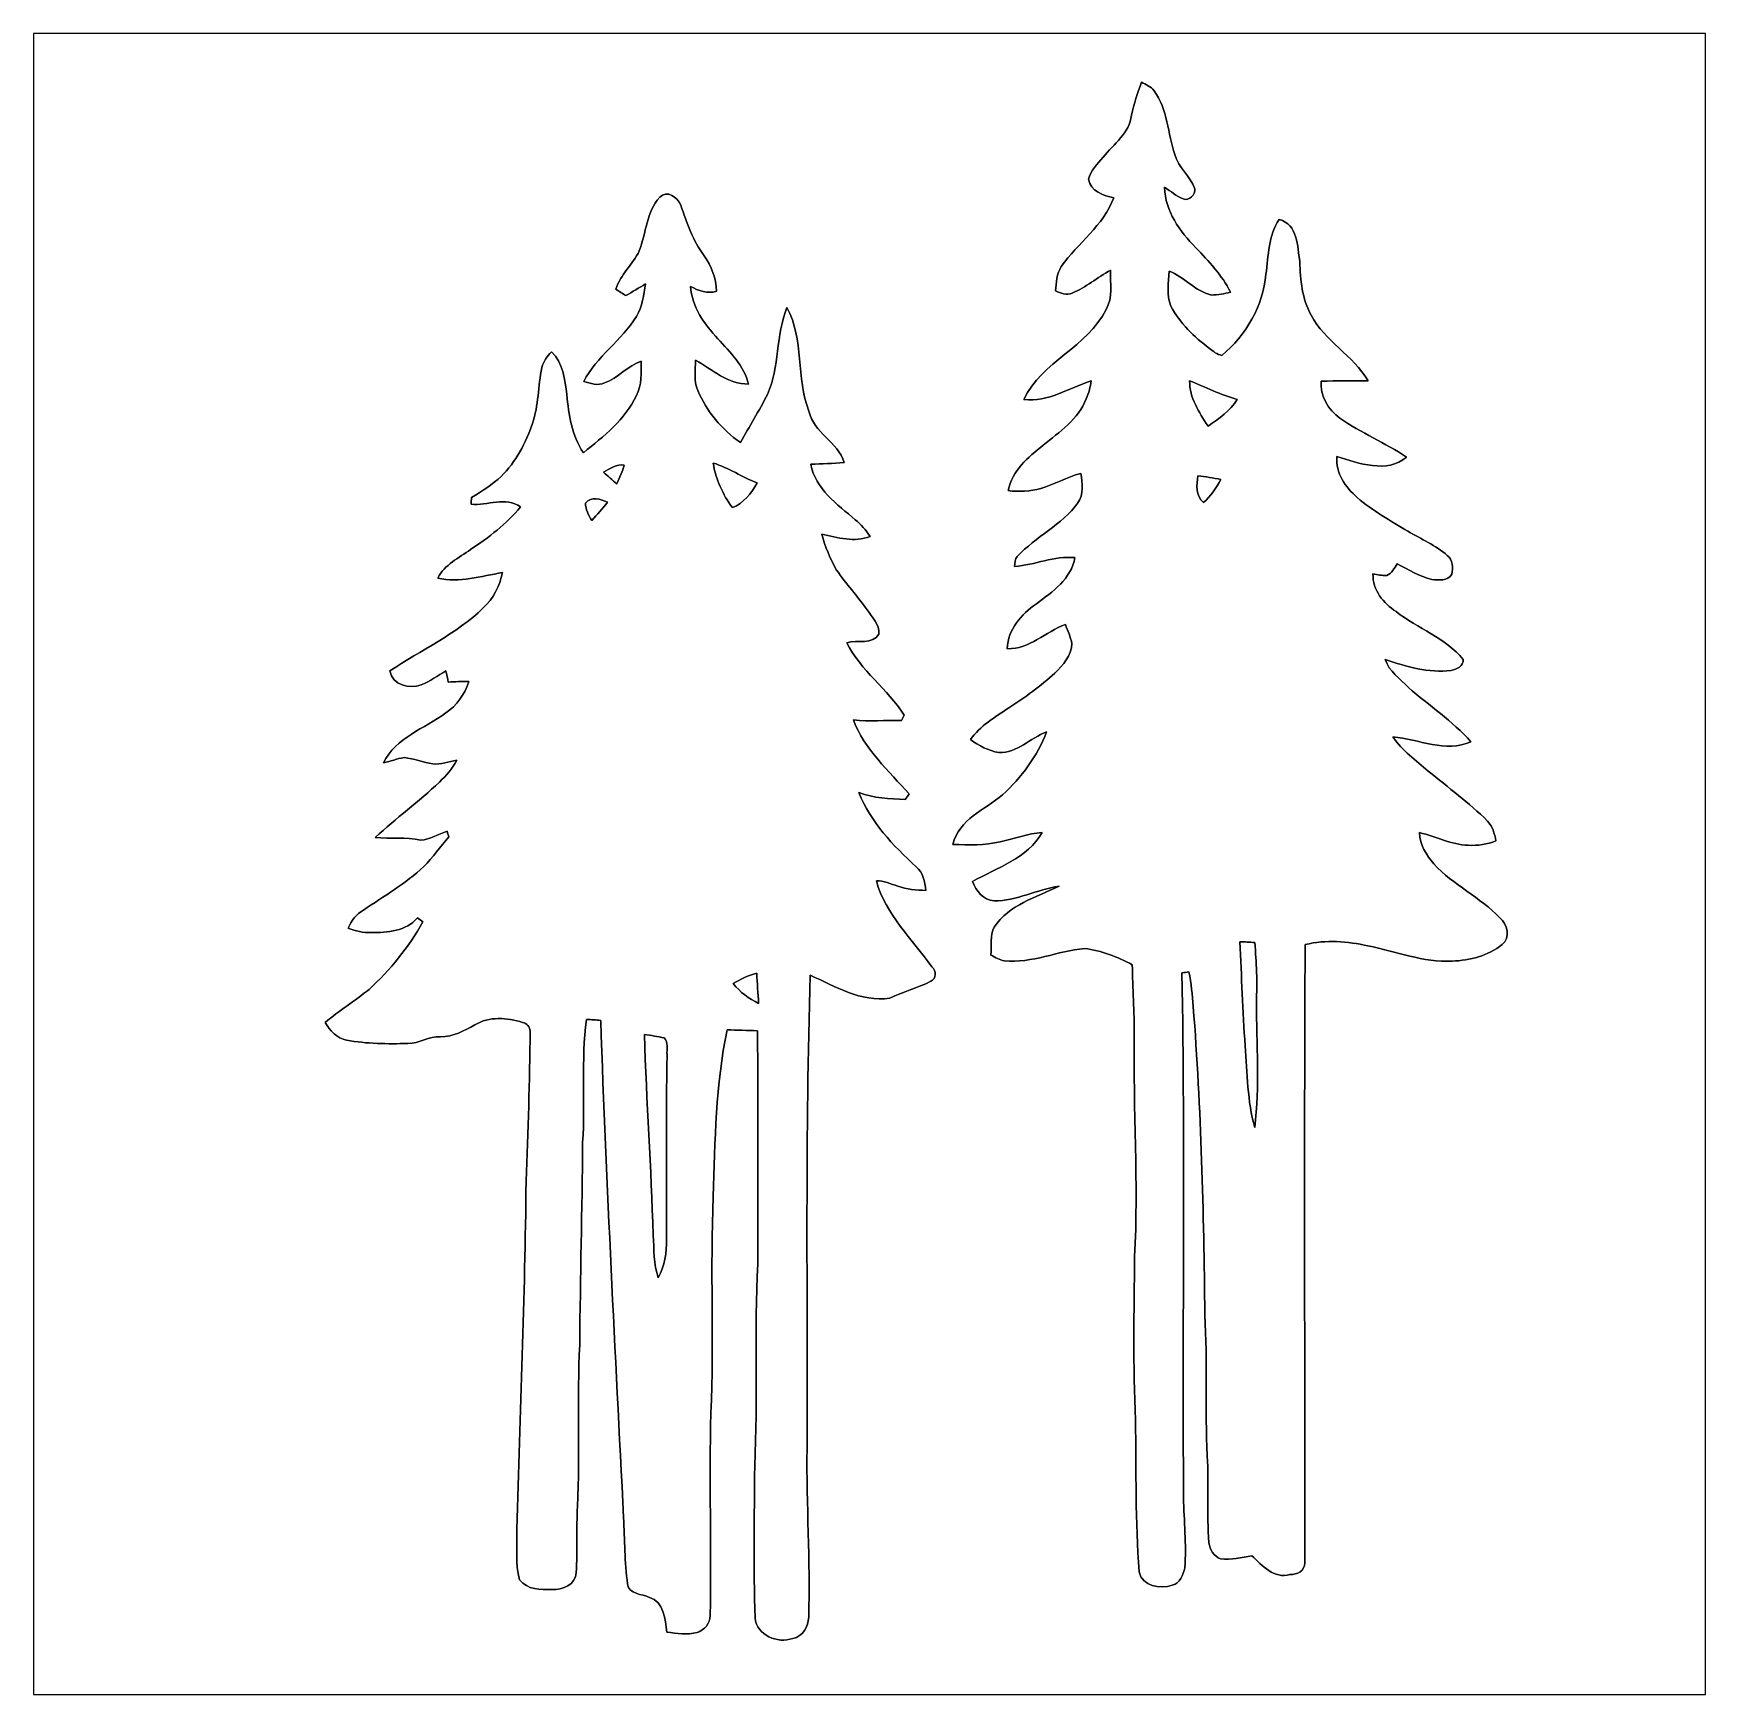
# Model space of a CAD drawing. Header units: centimetres. Extents: x -16.8 to 16.8, y -16.7 to 16.7.
import ezdxf

# ---------------------------------------------------------------- set-up
doc = ezdxf.new("R2010")
doc.units = ezdxf.units.CM
doc.header["$MEASUREMENT"] = 0
doc.layers.add('Layer 1', color=7, linetype='Continuous')

msp = doc.modelspace()

# ---------------------------------------------------------------- linework, layer by layer
at = {"layer": 'Layer 1', "color": 7}
for points, knots in [([(-16.77458, 16.66875), (-16.77458, 16.66875), (16.77458, 16.66875), (16.77458, 16.66875), (16.77458, 16.66875), (16.77458, 16.66875), (16.77458, -16.66875), (16.77458, -16.66875), (16.77458, -16.66875), (16.77458, -16.66875), (-16.77458, -16.66875), (-16.77458, -16.66875), (-16.77458, -16.66875), (-16.77458, -16.66875), (-16.77458, 16.66875), (-16.77458, 16.66875), (-16.77458, 16.66875), (-16.77458, 16.66875), (-16.77458, 16.66875), (-16.77458, 16.66875)], [0, 0, 0, 0, 0.16666667, 0.16666667, 0.16666667, 0.16666667, 0.33333333, 0.33333333, 0.33333333, 0.33333333, 0.5, 0.5, 0.5, 0.5, 0.66666667, 0.66666667, 0.66666667, 0.66666667, 1, 1, 1, 1]), ([(5.45747, 15.68838), (5.37669, 15.47389), (5.30966, 15.25411), (5.25639, 15.03116), (5.25639, 15.03116), (5.21511, 14.6685), (4.90149, 14.44872), (4.68701, 14.18519), (4.68701, 14.18519), (4.57906, 14.04655), (4.42383, 13.92167), (4.39491, 13.74069), (4.39491, 13.74069), (4.4323, 13.5068), (4.69512, 13.41014), (4.90008, 13.36887), (4.90008, 13.36887), (4.69688, 12.80866), (4.17618, 12.4654), (3.84881, 11.98915), (3.84881, 11.98915), (3.74897, 11.84769), (3.75214, 11.66424), (3.72957, 11.50091), (3.72957, 11.50091), (3.83611, 11.46175), (3.95287, 11.40707), (4.06576, 11.45822), (4.06576, 11.45822), (4.34552, 11.56723), (4.57235, 11.77396), (4.83482, 11.91613), (4.83482, 11.91613), (4.82494, 11.65613), (4.88774, 11.36579), (4.74839, 11.12908), (4.74839, 11.12908), (4.37197, 10.3759), (3.46393, 10.08662), (3.09739, 9.32427), (3.09739, 9.32427), (3.58528, 9.26147), (4.00579, 9.55534), (4.44923, 9.69857), (4.44923, 9.69857), (4.42948, 9.57509), (4.40055, 9.45162), (4.34904, 9.33697), (4.34904, 9.33697), (4.19171, 8.92634), (3.80965, 8.67163), (3.48544, 8.40246), (3.48544, 8.40246), (3.18276, 8.16963), (2.85785, 7.88811), (2.78201, 7.49371), (2.78201, 7.49371), (3.00108, 7.46513), (3.22404, 7.47995), (3.43747, 7.5371), (3.43747, 7.5371), (3.71158, 7.61788), (3.96205, 7.76217), (4.23757, 7.83872), (4.23757, 7.83872), (4.27284, 7.64293), (4.30459, 7.41786), (4.18253, 7.24535), (4.18253, 7.24535), (3.85621, 6.80544), (3.33657, 6.56802), (2.96404, 6.17432), (2.96404, 6.17432), (2.91853, 6.11717), (2.92453, 6.03814), (2.91112, 5.96971), (2.91112, 5.96971), (3.3207, 6.00075), (3.70346, 6.19231), (4.12186, 6.14821), (4.12186, 6.14821), (4.05024, 5.72594), (3.6703, 5.45888), (3.34892, 5.22252), (3.34892, 5.22252), (3.05153, 5.00909), (2.76789, 4.71099), (2.76542, 4.32012), (2.76542, 4.32012), (3.21451, 4.30671), (3.53272, 4.66513), (3.931, 4.8073), (3.931, 4.8073), (3.97898, 4.68171), (4.03154, 4.55718), (4.06294, 4.42595), (4.06294, 4.42595), (4.05024, 4.18077), (3.88479, 3.99274), (3.71898, 3.83046), (3.71898, 3.83046), (3.43535, 3.56694), (3.11679, 3.34469), (2.79365, 3.13302), (2.79365, 3.13302), (2.51742, 2.9464), (2.22144, 2.77283), (2.02459, 2.49555), (2.02459, 2.49555), (2.19604, 2.37596), (2.38231, 2.27013), (2.59327, 2.23908), (2.59327, 2.23908), (2.96439, 2.22144), (3.22439, 2.53118), (3.55283, 2.65077), (3.55283, 2.65077), (3.36621, 2.16817), (3.05117, 1.73496), (2.66771, 1.38994), (2.66771, 1.38994), (2.31528, 1.08303), (1.79035, 0.90099), (1.67499, 0.39441), (1.67499, 0.39441), (1.99143, 0.37782), (2.31281, 0.37465), (2.62326, 0.44662), (2.62326, 0.44662), (2.90548, 0.49989), (3.17712, 0.61313), (3.46534, 0.63324), (3.46534, 0.63324), (3.16548, 0.10478), (2.55976, -0.06632), (2.06904, -0.35278), (2.06904, -0.35278), (2.13889, -0.54222), (2.28318, -0.72425), (2.49802, -0.73942), (2.49802, -0.73942), (2.9524, -0.74154), (3.36162, -0.50871), (3.80436, -0.44556), (3.80436, -0.44556), (3.34186, -0.66675), (2.80247, -0.81986), (2.49943, -1.26436), (2.49943, -1.26436), (2.41124, -1.43651), (2.45992, -1.64183), (2.43452, -1.82704), (2.43452, -1.82704), (2.52095, -1.87325), (2.60667, -1.92723), (2.70439, -1.94627), (2.70439, -1.94627), (3.2579, -1.99143), (3.77543, -1.74872), (4.31765, -1.69439), (4.31765, -1.69439), (4.65102, -1.7399), (4.97522, -1.86231), (5.27191, -2.02036), (5.27191, -2.02036), (5.27932, -2.49343), (5.31671, -2.9658), (5.30931, -3.43958), (5.30931, -3.43958), (5.29308, -4.9216), (5.39609, -6.40362), (5.32024, -7.88564), (5.32024, -7.88564), (5.30472, -8.97819), (5.29026, -10.07251), (5.33612, -11.16471), (5.33612, -11.16471), (5.35587, -12.17754), (5.32906, -13.19424), (5.41055, -14.20424), (5.41055, -14.20424), (5.46735, -14.49811), (5.83247, -14.54961), (6.07554, -14.47482), (6.07554, -14.47482), (6.23182, -14.4399), (6.29038, -14.26386), (6.3246, -14.12487), (6.3246, -14.12487), (6.36164, -13.65603), (6.30908, -13.18683), (6.30132, -12.71799), (6.30132, -12.71799), (6.27627, -9.20715), (6.33201, -5.69489), (6.26992, -2.1844), (6.26992, -2.1844), (6.31613, -2.17805), (6.36305, -2.17205), (6.40997, -2.16606), (6.40997, -2.16606), (6.45795, -2.3943), (6.47241, -2.62714), (6.49605, -2.85891), (6.49605, -2.85891), (6.65304, -4.91878), (6.70807, -6.98429), (6.72888, -9.0491), (6.72888, -9.0491), (6.78356, -9.99102), (6.72924, -10.9347), (6.77721, -11.87697), (6.77721, -11.87697), (6.80579, -12.45764), (6.76487, -13.04008), (6.81002, -13.6204), (6.81002, -13.6204), (6.82519, -13.75798), (6.91444, -13.89204), (7.04321, -13.94707), (7.04321, -13.94707), (7.25346, -13.96224), (7.46725, -13.92555), (7.67433, -13.88428), (7.67433, -13.88428), (7.87788, -14.07619), (8.11706, -14.35806), (8.43562, -14.25857), (8.43562, -14.25857), (8.57426, -14.26986), (8.73972, -14.17884), (8.73125, -14.02503), (8.73125, -14.02503), (8.73936, -9.88907), (8.71573, -5.75239), (8.74219, -1.61678), (8.74219, -1.61678), (9.1567, -1.51553), (9.58815, -1.55152), (10.00125, -1.64218), (10.00125, -1.64218), (10.56322, -1.75331), (11.11074, -1.97944), (11.69352, -1.95016), (11.69352, -1.95016), (12.0463, -1.93357), (12.41354, -1.84185), (12.69294, -1.61643), (12.69294, -1.61643), (12.86933, -1.48449), (12.79878, -1.20191), (12.64461, -1.07879), (12.64461, -1.07879), (12.25127, -0.66463), (11.71046, -0.42263), (11.32381, 0.00035), (11.32381, 0.00035), (11.17177, 0.17815), (11.04089, 0.38947), (11.0363, 0.62936), (11.0363, 0.62936), (11.36615, 0.56021), (11.67024, 0.38029), (12.01385, 0.37747), (12.01385, 0.37747), (12.20258, 0.36301), (12.39414, 0.39441), (12.56982, 0.46461), (12.56982, 0.46461), (12.5349, 0.60501), (12.50703, 0.75777), (12.39837, 0.86184), (12.39837, 0.86184), (12.0336, 1.23119), (11.60886, 1.53176), (11.21198, 1.86408), (11.21198, 1.86408), (10.96045, 2.0768), (10.68917, 2.27506), (10.50255, 2.55164), (10.50255, 2.55164), (11.01866, 2.50508), (11.55876, 2.22497), (12.06817, 2.45498), (12.06817, 2.45498), (11.69035, 2.8642), (11.23174, 3.18311), (10.81158, 3.54401), (10.81158, 3.54401), (10.64154, 3.71546), (10.42705, 3.86539), (10.34732, 4.10351), (10.34732, 4.10351), (10.77277, 3.96134), (11.21727, 3.82587), (11.67201, 3.88514), (11.67201, 3.88514), (11.78101, 3.9049), (11.92318, 3.97298), (11.91048, 4.10492), (11.91048, 4.10492), (11.55735, 4.54237), (11.00173, 4.72511), (10.56781, 5.06554), (10.56781, 5.06554), (10.30993, 5.22781), (10.09332, 5.50192), (10.10109, 5.82013), (10.10109, 5.82013), (10.19246, 5.80954), (10.28418, 5.78485), (10.37696, 5.79191), (10.37696, 5.79191), (10.48103, 5.83036), (10.52901, 5.93866), (10.58651, 6.02474), (10.58651, 6.02474), (10.81299, 5.90973), (11.03312, 5.76827), (11.2843, 5.71288), (11.2843, 5.71288), (11.42153, 5.69101), (11.60145, 5.67972), (11.68435, 5.81378), (11.68435, 5.81378), (11.71504, 5.9436), (11.70481, 6.10588), (11.59298, 6.19442), (11.59298, 6.19442), (11.35733, 6.39586), (11.06911, 6.52039), (10.80417, 6.67702), (10.80417, 6.67702), (10.45598, 6.88728), (10.09685, 7.08731), (9.78747, 7.35365), (9.78747, 7.35365), (9.55146, 7.55897), (9.34861, 7.84895), (9.3793, 8.17668), (9.3793, 8.17668), (9.81463, 8.04227), (10.37661, 7.83096), (10.77701, 8.16469), (10.77701, 8.16469), (10.3505, 8.45749), (9.85979, 8.64411), (9.43998, 8.94821), (9.43998, 8.94821), (9.2015, 9.11437), (9.03817, 9.39412), (9.06392, 9.69151), (9.06392, 9.69151), (9.37648, 9.69751), (9.68939, 9.6901), (10.00196, 9.69786), (10.00196, 9.69786), (9.70633, 10.20339), (9.13941, 10.49443), (8.86178, 11.01513), (8.86178, 11.01513), (8.6801, 11.34145), (8.64411, 11.7221), (8.63212, 12.08793), (8.63212, 12.08793), (8.58696, 12.39802), (8.59331, 12.83723), (8.21725, 12.93495), (8.21725, 12.93495), (7.99712, 12.61286), (8.00841, 12.20893), (7.95479, 11.83711), (7.95479, 11.83711), (7.89728, 11.20316), (7.55791, 10.60838), (7.06896, 10.20833), (7.06896, 10.20833), (6.97195, 10.21927), (6.89575, 10.29264), (6.82131, 10.34697), (6.82131, 10.34697), (6.5151, 10.57981), (6.22547, 10.8518), (6.04661, 11.19752), (6.04661, 11.19752), (5.95559, 11.42224), (5.99828, 11.66636), (6.01098, 11.90061), (6.01098, 11.90061), (6.31825, 11.78031), (6.53415, 11.49315), (6.86223, 11.41871), (6.86223, 11.41871), (6.98994, 11.42118), (7.11835, 11.44693), (7.24323, 11.47551), (7.24323, 11.47551), (7.07284, 11.81629), (6.80967, 12.09675), (6.54579, 12.36662), (6.54579, 12.36662), (6.22829, 12.7), (5.92702, 13.09934), (5.92032, 13.58018), (5.92032, 13.58018), (6.04449, 13.50257), (6.15632, 13.40203), (6.29497, 13.34946), (6.29497, 13.34946), (6.41209, 13.29514), (6.54544, 13.43977), (6.53062, 13.55266), (6.53062, 13.55266), (6.43255, 13.79996), (6.20077, 13.97706), (6.12528, 14.23599), (6.12528, 14.23599), (5.9817, 14.66003), (5.99052, 15.14792), (5.70865, 15.51693), (5.70865, 15.51693), (5.65079, 15.60336), (5.5439, 15.64322), (5.45747, 15.68838), (5.45747, 15.68838), (5.45747, 15.68838), (5.45747, 15.68838), (5.45747, 15.68838)], [0, 0, 0, 0, 0.00925926, 0.00925926, 0.00925926, 0.00925926, 0.01851852, 0.01851852, 0.01851852, 0.01851852, 0.02777778, 0.02777778, 0.02777778, 0.02777778, 0.03703704, 0.03703704, 0.03703704, 0.03703704, 0.0462963, 0.0462963, 0.0462963, 0.0462963, 0.05555556, 0.05555556, 0.05555556, 0.05555556, 0.06481481, 0.06481481, 0.06481481, 0.06481481, 0.07407407, 0.07407407, 0.07407407, 0.07407407, 0.08333333, 0.08333333, 0.08333333, 0.08333333, 0.09259259, 0.09259259, 0.09259259, 0.09259259, 0.10185185, 0.10185185, 0.10185185, 0.10185185, 0.11111111, 0.11111111, 0.11111111, 0.11111111, 0.12037037, 0.12037037, 0.12037037, 0.12037037, 0.12962963, 0.12962963, 0.12962963, 0.12962963, 0.13888889, 0.13888889, 0.13888889, 0.13888889, 0.14814815, 0.14814815, 0.14814815, 0.14814815, 0.15740741, 0.15740741, 0.15740741, 0.15740741, 0.16666667, 0.16666667, 0.16666667, 0.16666667, 0.17592593, 0.17592593, 0.17592593, 0.17592593, 0.18518519, 0.18518519, 0.18518519, 0.18518519, 0.19444444, 0.19444444, 0.19444444, 0.19444444, 0.2037037, 0.2037037, 0.2037037, 0.2037037, 0.21296296, 0.21296296, 0.21296296, 0.21296296, 0.22222222, 0.22222222, 0.22222222, 0.22222222, 0.23148148, 0.23148148, 0.23148148, 0.23148148, 0.24074074, 0.24074074, 0.24074074, 0.24074074, 0.25, 0.25, 0.25, 0.25, 0.25925926, 0.25925926, 0.25925926, 0.25925926, 0.26851852, 0.26851852, 0.26851852, 0.26851852, 0.27777778, 0.27777778, 0.27777778, 0.27777778, 0.28703704, 0.28703704, 0.28703704, 0.28703704, 0.2962963, 0.2962963, 0.2962963, 0.2962963, 0.30555556, 0.30555556, 0.30555556, 0.30555556, 0.31481481, 0.31481481, 0.31481481, 0.31481481, 0.32407407, 0.32407407, 0.32407407, 0.32407407, 0.33333333, 0.33333333, 0.33333333, 0.33333333, 0.34259259, 0.34259259, 0.34259259, 0.34259259, 0.35185185, 0.35185185, 0.35185185, 0.35185185, 0.36111111, 0.36111111, 0.36111111, 0.36111111, 0.37037037, 0.37037037, 0.37037037, 0.37037037, 0.37962963, 0.37962963, 0.37962963, 0.37962963, 0.38888889, 0.38888889, 0.38888889, 0.38888889, 0.39814815, 0.39814815, 0.39814815, 0.39814815, 0.40740741, 0.40740741, 0.40740741, 0.40740741, 0.41666667, 0.41666667, 0.41666667, 0.41666667, 0.42592593, 0.42592593, 0.42592593, 0.42592593, 0.43518519, 0.43518519, 0.43518519, 0.43518519, 0.44444444, 0.44444444, 0.44444444, 0.44444444, 0.4537037, 0.4537037, 0.4537037, 0.4537037, 0.46296296, 0.46296296, 0.46296296, 0.46296296, 0.47222222, 0.47222222, 0.47222222, 0.47222222, 0.48148148, 0.48148148, 0.48148148, 0.48148148, 0.49074074, 0.49074074, 0.49074074, 0.49074074, 0.5, 0.5, 0.5, 0.5, 0.50925926, 0.50925926, 0.50925926, 0.50925926, 0.51851852, 0.51851852, 0.51851852, 0.51851852, 0.52777778, 0.52777778, 0.52777778, 0.52777778, 0.53703704, 0.53703704, 0.53703704, 0.53703704, 0.5462963, 0.5462963, 0.5462963, 0.5462963, 0.55555556, 0.55555556, 0.55555556, 0.55555556, 0.56481481, 0.56481481, 0.56481481, 0.56481481, 0.57407407, 0.57407407, 0.57407407, 0.57407407, 0.58333333, 0.58333333, 0.58333333, 0.58333333, 0.59259259, 0.59259259, 0.59259259, 0.59259259, 0.60185185, 0.60185185, 0.60185185, 0.60185185, 0.61111111, 0.61111111, 0.61111111, 0.61111111, 0.62037037, 0.62037037, 0.62037037, 0.62037037, 0.62962963, 0.62962963, 0.62962963, 0.62962963, 0.63888889, 0.63888889, 0.63888889, 0.63888889, 0.64814815, 0.64814815, 0.64814815, 0.64814815, 0.65740741, 0.65740741, 0.65740741, 0.65740741, 0.66666667, 0.66666667, 0.66666667, 0.66666667, 0.67592593, 0.67592593, 0.67592593, 0.67592593, 0.68518519, 0.68518519, 0.68518519, 0.68518519, 0.69444444, 0.69444444, 0.69444444, 0.69444444, 0.7037037, 0.7037037, 0.7037037, 0.7037037, 0.71296296, 0.71296296, 0.71296296, 0.71296296, 0.72222222, 0.72222222, 0.72222222, 0.72222222, 0.73148148, 0.73148148, 0.73148148, 0.73148148, 0.74074074, 0.74074074, 0.74074074, 0.74074074, 0.75, 0.75, 0.75, 0.75, 0.75925926, 0.75925926, 0.75925926, 0.75925926, 0.76851852, 0.76851852, 0.76851852, 0.76851852, 0.77777778, 0.77777778, 0.77777778, 0.77777778, 0.78703704, 0.78703704, 0.78703704, 0.78703704, 0.7962963, 0.7962963, 0.7962963, 0.7962963, 0.80555556, 0.80555556, 0.80555556, 0.80555556, 0.81481481, 0.81481481, 0.81481481, 0.81481481, 0.82407407, 0.82407407, 0.82407407, 0.82407407, 0.83333333, 0.83333333, 0.83333333, 0.83333333, 0.84259259, 0.84259259, 0.84259259, 0.84259259, 0.85185185, 0.85185185, 0.85185185, 0.85185185, 0.86111111, 0.86111111, 0.86111111, 0.86111111, 0.87037037, 0.87037037, 0.87037037, 0.87037037, 0.87962963, 0.87962963, 0.87962963, 0.87962963, 0.88888889, 0.88888889, 0.88888889, 0.88888889, 0.89814815, 0.89814815, 0.89814815, 0.89814815, 0.90740741, 0.90740741, 0.90740741, 0.90740741, 0.91666667, 0.91666667, 0.91666667, 0.91666667, 0.92592593, 0.92592593, 0.92592593, 0.92592593, 0.93518519, 0.93518519, 0.93518519, 0.93518519, 0.94444444, 0.94444444, 0.94444444, 0.94444444, 0.9537037, 0.9537037, 0.9537037, 0.9537037, 0.96296296, 0.96296296, 0.96296296, 0.96296296, 0.97222222, 0.97222222, 0.97222222, 0.97222222, 0.98148148, 0.98148148, 0.98148148, 0.98148148, 1, 1, 1, 1]), ([(-4.20934, 13.38157), (-4.48134, 13.08806), (-4.47957, 12.6619), (-4.61857, 12.30595), (-4.61857, 12.30595), (-4.74909, 12.0329), (-4.99322, 11.82723), (-5.0927, 11.53689), (-5.0927, 11.53689), (-5.02461, 11.49279), (-4.95618, 11.44905), (-4.88703, 11.40636), (-4.88703, 11.40636), (-4.75509, 11.48503), (-4.62456, 11.56511), (-4.49121, 11.64096), (-4.49121, 11.64096), (-4.5279, 11.41871), (-4.56001, 11.18729), (-4.67783, 10.99079), (-4.67783, 10.99079), (-4.96923, 10.50678), (-5.47652, 10.19104), (-5.73476, 9.68234), (-5.73476, 9.68234), (-5.59929, 9.65271), (-5.45077, 9.5885), (-5.31566, 9.65412), (-5.31566, 9.65412), (-5.04543, 9.75889), (-4.85175, 9.9949), (-4.57835, 10.09191), (-4.57835, 10.09191), (-4.5847, 9.86049), (-4.56459, 9.61425), (-4.67431, 9.40153), (-4.67431, 9.40153), (-4.9022, 8.92175), (-5.33329, 8.57814), (-5.7404, 8.25465), (-5.7404, 8.25465), (-5.97323, 8.59861), (-6.03462, 9.01629), (-6.07272, 9.42058), (-6.07272, 9.42058), (-6.11681, 9.72044), (-6.14398, 10.06122), (-6.37893, 10.28065), (-6.37893, 10.28065), (-6.46642, 10.19034), (-6.54685, 10.08768), (-6.5726, 9.96174), (-6.5726, 9.96174), (-6.65198, 9.59167), (-6.63893, 9.20256), (-6.76028, 8.84096), (-6.76028, 8.84096), (-6.90033, 8.45185), (-7.09224, 8.07156), (-7.39034, 7.77875), (-7.39034, 7.77875), (-7.57026, 7.61294), (-7.77734, 7.48065), (-7.98618, 7.35471), (-7.98618, 7.35471), (-7.98795, 7.32049), (-7.99112, 7.25241), (-7.99289, 7.21854), (-7.99289, 7.21854), (-7.66868, 7.18996), (-7.29192, 7.37905), (-7.00334, 7.16597), (-7.00334, 7.16597), (-7.28486, 6.82554), (-7.63693, 6.55426), (-8.00488, 6.31296), (-8.00488, 6.31296), (-8.23489, 6.1401), (-8.5284, 6.00745), (-8.66387, 5.73828), (-8.66387, 5.73828), (-8.22854, 5.63774), (-7.79216, 5.77674), (-7.36388, 5.84976), (-7.36388, 5.84976), (-7.41856, 5.58165), (-7.54698, 5.32518), (-7.74912, 5.13891), (-7.74912, 5.13891), (-8.29557, 4.6101), (-8.99689, 4.2926), (-9.62448, 3.87597), (-9.62448, 3.87597), (-9.57157, 3.58563), (-9.23431, 3.50908), (-8.99266, 3.59516), (-8.99266, 3.59516), (-8.81698, 3.66748), (-8.66352, 3.78178), (-8.49842, 3.87385), (-8.49842, 3.87385), (-8.48678, 3.81847), (-8.46384, 3.70769), (-8.45256, 3.65231), (-8.45256, 3.65231), (-8.31391, 3.65689), (-8.17527, 3.66395), (-8.03628, 3.66183), (-8.03628, 3.66183), (-8.12659, 3.41136), (-8.27264, 3.17747), (-8.50159, 3.03318), (-8.50159, 3.03318), (-8.92739, 2.71427), (-9.50524, 2.53788), (-9.75078, 2.02847), (-9.75078, 2.02847), (-9.61178, 2.05916), (-9.47843, 2.11526), (-9.33732, 2.13536), (-9.33732, 2.13536), (-9.13977, 2.11843), (-8.95456, 2.04153), (-8.76018, 2.00731), (-8.76018, 2.00731), (-8.59719, 1.99813), (-8.4388, 2.04893), (-8.28216, 2.08703), (-8.28216, 2.08703), (-8.3633, 1.91523), (-8.49313, 1.77447), (-8.62824, 1.64359), (-8.62824, 1.64359), (-9.04028, 1.25342), (-9.50136, 0.91969), (-9.91553, 0.53199), (-9.91553, 0.53199), (-9.61178, 0.49671), (-9.30416, 0.54963), (-9.00324, 0.47766), (-9.00324, 0.47766), (-8.81698, 0.49283), (-8.65223, 0.59831), (-8.47654, 0.65617), (-8.47654, 0.65617), (-8.46808, 0.62865), (-8.45079, 0.57326), (-8.44197, 0.54575), (-8.44197, 0.54575), (-8.60637, 0.34396), (-8.76371, 0.13617), (-8.94327, -0.05256), (-8.94327, -0.05256), (-9.30839, -0.3937), (-9.73984, -0.64876), (-10.15436, -0.92357), (-10.15436, -0.92357), (-10.293, -1.01141), (-10.40306, -1.13559), (-10.4588, -1.29046), (-10.4588, -1.29046), (-10.31205, -1.34338), (-10.15929, -1.38395), (-10.00125, -1.37654), (-10.00125, -1.37654), (-9.67528, -1.37619), (-9.29675, -1.34832), (-9.06956, -1.08303), (-9.06956, -1.08303), (-9.03358, -1.10984), (-8.99724, -1.1363), (-8.96056, -1.16346), (-8.96056, -1.16346), (-9.24842, -1.66652), (-9.61178, -2.12725), (-10.04182, -2.51636), (-10.04182, -2.51636), (-10.32616, -2.7492), (-10.63978, -2.94358), (-10.922, -3.17994), (-10.922, -3.17994), (-10.82604, -3.34398), (-10.68529, -3.49956), (-10.49055, -3.53589), (-10.49055, -3.53589), (-10.08627, -3.60998), (-9.6714, -3.61209), (-9.26148, -3.60257), (-9.26148, -3.60257), (-9.03146, -3.60821), (-8.83814, -3.45087), (-8.60637, -3.46745), (-8.60637, -3.46745), (-8.35519, -3.46569), (-8.13047, -3.35209), (-7.91951, -3.22862), (-7.91951, -3.22862), (-7.63094, -3.05082), (-7.26969, -3.08575), (-6.95925, -3.18135), (-6.95925, -3.18135), (-6.87811, -3.19899), (-6.80967, -3.26919), (-6.81038, -3.35527), (-6.81038, -3.35527), (-6.81461, -4.35963), (-6.85306, -5.36328), (-6.89081, -6.36693), (-6.89081, -6.36693), (-6.91021, -8.69632), (-7.01569, -11.02395), (-7.07602, -13.35264), (-7.07602, -13.35264), (-7.06226, -13.68778), (-7.11235, -14.03773), (-7.02451, -14.36617), (-7.02451, -14.36617), (-6.85941, -14.56126), (-6.60188, -14.57643), (-6.36658, -14.55702), (-6.36658, -14.55702), (-6.15844, -14.58031), (-5.89703, -14.45613), (-5.8861, -14.22365), (-5.8861, -14.22365), (-5.85223, -13.78162), (-5.88433, -13.33676), (-5.85929, -12.89473), (-5.85929, -12.89473), (-5.80954, -11.81276), (-5.86846, -10.72903), (-5.81448, -9.64741), (-5.81448, -9.64741), (-5.80108, -8.29557), (-5.76615, -6.94443), (-5.75663, -5.59259), (-5.75663, -5.59259), (-5.69807, -4.76885), (-5.79014, -3.937), (-5.67831, -3.1175), (-5.67831, -3.1175), (-5.58377, -3.1242), (-5.48887, -3.13126), (-5.39362, -3.13902), (-5.39362, -3.13902), (-5.27614, -6.46642), (-5.10505, -9.79205), (-4.9336, -13.11698), (-4.9336, -13.11698), (-4.91173, -13.56148), (-4.91243, -14.00916), (-4.85458, -14.45154), (-4.85458, -14.45154), (-4.83306, -14.66109), (-4.55789, -14.64345), (-4.41607, -14.72212), (-4.41607, -14.72212), (-4.11903, -14.79726), (-4.10175, -15.16592), (-4.06718, -15.41392), (-4.06718, -15.41392), (-3.86715, -15.44179), (-3.65619, -15.48024), (-3.45899, -15.42027), (-3.45899, -15.42027), (-3.31153, -15.38041), (-3.19758, -15.23612), (-3.1944, -15.08337), (-3.1944, -15.08337), (-3.17853, -13.73011), (-3.20957, -12.37686), (-3.18488, -11.02395), (-3.18488, -11.02395), (-3.11397, -9.57474), (-3.19899, -8.12271), (-3.13443, -6.67385), (-3.13443, -6.67385), (-3.10303, -5.5566), (-3.08151, -4.42736), (-2.85821, -3.32916), (-2.85821, -3.32916), (-2.65501, -3.3341), (-2.45181, -3.33975), (-2.24825, -3.34645), (-2.24825, -3.34645), (-2.23273, -4.90608), (-2.23943, -6.46606), (-2.24331, -8.02569), (-2.24331, -8.02569), (-2.31528, -9.37683), (-2.23767, -10.73079), (-2.30258, -12.08229), (-2.30258, -12.08229), (-2.30964, -13.09758), (-2.33045, -14.11464), (-2.29517, -15.12958), (-2.29517, -15.12958), (-2.25954, -15.48095), (-1.84714, -15.65451), (-1.53635, -15.54057), (-1.53635, -15.54057), (-1.33668, -15.50635), (-1.23119, -15.30421), (-1.21991, -15.11794), (-1.21991, -15.11794), (-1.18569, -13.98834), (-1.26824, -12.85946), (-1.25307, -11.72986), (-1.25307, -11.72986), (-1.24037, -8.56368), (-1.29046, -5.39644), (-1.18745, -2.23203), (-1.18745, -2.23203), (-0.68827, -2.46098), (-0.16722, -2.77601), (0.40464, -2.6924), (0.40464, -2.6924), (0.67345, -2.56575), (0.96344, -2.48849), (1.22767, -2.35373), (1.22767, -2.35373), (1.34232, -2.30364), (1.35396, -2.14277), (1.24989, -2.06516), (1.24989, -2.06516), (0.85831, -1.50424), (0.32279, -1.01953), (0.13758, -0.3362), (0.13758, -0.3362), (0.28963, -0.32703), (0.4258, -0.40181), (0.56762, -0.4445), (0.56762, -0.4445), (0.74683, -0.51118), (0.93945, -0.52776), (1.12924, -0.52952), (1.12924, -0.52952), (1.10984, -0.35489), (1.07738, -0.1711), (0.9338, -0.05468), (0.9338, -0.05468), (0.47554, 0.37359), (0.01976, 0.83996), (-0.21343, 1.43334), (-0.21343, 1.43334), (0.08326, 1.31727), (0.40323, 1.3141), (0.71755, 1.29152), (0.71755, 1.29152), (0.7426, 1.32997), (0.76764, 1.36843), (0.7934, 1.40653), (0.7934, 1.40653), (0.38664, 1.87254), (-0.10125, 2.29623), (-0.32209, 2.89172), (-0.32209, 2.89172), (-0.00141, 2.85679), (0.32138, 2.88678), (0.64276, 2.88325), (0.64276, 2.88325), (0.66005, 2.91782), (0.67733, 2.95204), (0.69532, 2.98662), (0.69532, 2.98662), (0.36759, 3.51614), (-0.17604, 3.87597), (-0.45544, 4.44183), (-0.45544, 4.44183), (-0.24165, 4.50215), (0.06068, 4.39314), (0.18979, 4.61363), (0.18979, 4.61363), (0.20003, 4.81048), (0.04939, 4.95124), (-0.04763, 5.10223), (-0.04763, 5.10223), (-0.23989, 5.37704), (-0.47484, 5.61975), (-0.65899, 5.90021), (-0.65899, 5.90021), (-0.78599, 6.12704), (-0.8957, 6.36623), (-0.95321, 6.62058), (-0.95321, 6.62058), (-0.635, 6.54756), (-0.30833, 6.45019), (0.0127, 6.57507), (0.0127, 6.57507), (-0.06844, 6.70207), (-0.1711, 6.8132), (-0.28575, 6.91021), (-0.28575, 6.91021), (-0.6477, 7.2136), (-1.08656, 7.52792), (-1.17651, 8.02464), (-1.17651, 8.02464), (-0.95426, 8.03204), (-0.73201, 8.03522), (-0.51047, 8.05744), (-0.51047, 8.05744), (-0.63041, 8.47407), (-1.12219, 8.65152), (-1.21426, 9.08509), (-1.21426, 9.08509), (-1.47743, 9.75536), (-1.30916, 10.5283), (-1.65594, 11.17036), (-1.65594, 11.17036), (-1.88101, 10.61332), (-1.80269, 9.97656), (-2.04682, 9.42269), (-2.04682, 9.42269), (-2.21227, 9.09391), (-2.41194, 8.78346), (-2.58727, 8.45996), (-2.58727, 8.45996), (-2.96616, 8.71396), (-3.26708, 9.08438), (-3.44593, 9.50313), (-3.44593, 9.50313), (-3.53342, 9.69504), (-3.48968, 9.91129), (-3.49109, 10.11414), (-3.49109, 10.11414), (-3.15701, 9.92223), (-2.83492, 9.62801), (-2.42782, 9.63083), (-2.42782, 9.63083), (-2.51601, 9.99666), (-2.79682, 10.27148), (-3.04236, 10.53994), (-3.04236, 10.53994), (-3.31505, 10.8331), (-3.56129, 11.18094), (-3.59375, 11.59192), (-3.59375, 11.59192), (-3.43112, 11.50691), (-3.25226, 11.43388), (-3.0674, 11.49703), (-3.0674, 11.49703), (-3.08187, 11.75456), (-3.16618, 11.99833), (-3.31541, 12.20823), (-3.31541, 12.20823), (-3.54718, 12.50809), (-3.66395, 12.87039), (-3.78531, 13.22317), (-3.78531, 13.22317), (-3.84845, 13.37733), (-4.06718, 13.53573), (-4.20934, 13.38157)], [0, 0, 0, 0, 0.00877193, 0.00877193, 0.00877193, 0.00877193, 0.01754386, 0.01754386, 0.01754386, 0.01754386, 0.02631579, 0.02631579, 0.02631579, 0.02631579, 0.03508772, 0.03508772, 0.03508772, 0.03508772, 0.04385965, 0.04385965, 0.04385965, 0.04385965, 0.05263158, 0.05263158, 0.05263158, 0.05263158, 0.06140351, 0.06140351, 0.06140351, 0.06140351, 0.07017544, 0.07017544, 0.07017544, 0.07017544, 0.07894737, 0.07894737, 0.07894737, 0.07894737, 0.0877193, 0.0877193, 0.0877193, 0.0877193, 0.09649123, 0.09649123, 0.09649123, 0.09649123, 0.10526316, 0.10526316, 0.10526316, 0.10526316, 0.11403509, 0.11403509, 0.11403509, 0.11403509, 0.12280702, 0.12280702, 0.12280702, 0.12280702, 0.13157895, 0.13157895, 0.13157895, 0.13157895, 0.14035088, 0.14035088, 0.14035088, 0.14035088, 0.14912281, 0.14912281, 0.14912281, 0.14912281, 0.15789474, 0.15789474, 0.15789474, 0.15789474, 0.16666667, 0.16666667, 0.16666667, 0.16666667, 0.1754386, 0.1754386, 0.1754386, 0.1754386, 0.18421053, 0.18421053, 0.18421053, 0.18421053, 0.19298246, 0.19298246, 0.19298246, 0.19298246, 0.20175439, 0.20175439, 0.20175439, 0.20175439, 0.21052632, 0.21052632, 0.21052632, 0.21052632, 0.21929825, 0.21929825, 0.21929825, 0.21929825, 0.22807018, 0.22807018, 0.22807018, 0.22807018, 0.23684211, 0.23684211, 0.23684211, 0.23684211, 0.24561404, 0.24561404, 0.24561404, 0.24561404, 0.25438596, 0.25438596, 0.25438596, 0.25438596, 0.26315789, 0.26315789, 0.26315789, 0.26315789, 0.27192982, 0.27192982, 0.27192982, 0.27192982, 0.28070175, 0.28070175, 0.28070175, 0.28070175, 0.28947368, 0.28947368, 0.28947368, 0.28947368, 0.29824561, 0.29824561, 0.29824561, 0.29824561, 0.30701754, 0.30701754, 0.30701754, 0.30701754, 0.31578947, 0.31578947, 0.31578947, 0.31578947, 0.3245614, 0.3245614, 0.3245614, 0.3245614, 0.33333333, 0.33333333, 0.33333333, 0.33333333, 0.34210526, 0.34210526, 0.34210526, 0.34210526, 0.35087719, 0.35087719, 0.35087719, 0.35087719, 0.35964912, 0.35964912, 0.35964912, 0.35964912, 0.36842105, 0.36842105, 0.36842105, 0.36842105, 0.37719298, 0.37719298, 0.37719298, 0.37719298, 0.38596491, 0.38596491, 0.38596491, 0.38596491, 0.39473684, 0.39473684, 0.39473684, 0.39473684, 0.40350877, 0.40350877, 0.40350877, 0.40350877, 0.4122807, 0.4122807, 0.4122807, 0.4122807, 0.42105263, 0.42105263, 0.42105263, 0.42105263, 0.42982456, 0.42982456, 0.42982456, 0.42982456, 0.43859649, 0.43859649, 0.43859649, 0.43859649, 0.44736842, 0.44736842, 0.44736842, 0.44736842, 0.45614035, 0.45614035, 0.45614035, 0.45614035, 0.46491228, 0.46491228, 0.46491228, 0.46491228, 0.47368421, 0.47368421, 0.47368421, 0.47368421, 0.48245614, 0.48245614, 0.48245614, 0.48245614, 0.49122807, 0.49122807, 0.49122807, 0.49122807, 0.5, 0.5, 0.5, 0.5, 0.50877193, 0.50877193, 0.50877193, 0.50877193, 0.51754386, 0.51754386, 0.51754386, 0.51754386, 0.52631579, 0.52631579, 0.52631579, 0.52631579, 0.53508772, 0.53508772, 0.53508772, 0.53508772, 0.54385965, 0.54385965, 0.54385965, 0.54385965, 0.55263158, 0.55263158, 0.55263158, 0.55263158, 0.56140351, 0.56140351, 0.56140351, 0.56140351, 0.57017544, 0.57017544, 0.57017544, 0.57017544, 0.57894737, 0.57894737, 0.57894737, 0.57894737, 0.5877193, 0.5877193, 0.5877193, 0.5877193, 0.59649123, 0.59649123, 0.59649123, 0.59649123, 0.60526316, 0.60526316, 0.60526316, 0.60526316, 0.61403509, 0.61403509, 0.61403509, 0.61403509, 0.62280702, 0.62280702, 0.62280702, 0.62280702, 0.63157895, 0.63157895, 0.63157895, 0.63157895, 0.64035088, 0.64035088, 0.64035088, 0.64035088, 0.64912281, 0.64912281, 0.64912281, 0.64912281, 0.65789474, 0.65789474, 0.65789474, 0.65789474, 0.66666667, 0.66666667, 0.66666667, 0.66666667, 0.6754386, 0.6754386, 0.6754386, 0.6754386, 0.68421053, 0.68421053, 0.68421053, 0.68421053, 0.69298246, 0.69298246, 0.69298246, 0.69298246, 0.70175439, 0.70175439, 0.70175439, 0.70175439, 0.71052632, 0.71052632, 0.71052632, 0.71052632, 0.71929825, 0.71929825, 0.71929825, 0.71929825, 0.72807018, 0.72807018, 0.72807018, 0.72807018, 0.73684211, 0.73684211, 0.73684211, 0.73684211, 0.74561404, 0.74561404, 0.74561404, 0.74561404, 0.75438596, 0.75438596, 0.75438596, 0.75438596, 0.76315789, 0.76315789, 0.76315789, 0.76315789, 0.77192982, 0.77192982, 0.77192982, 0.77192982, 0.78070175, 0.78070175, 0.78070175, 0.78070175, 0.78947368, 0.78947368, 0.78947368, 0.78947368, 0.79824561, 0.79824561, 0.79824561, 0.79824561, 0.80701754, 0.80701754, 0.80701754, 0.80701754, 0.81578947, 0.81578947, 0.81578947, 0.81578947, 0.8245614, 0.8245614, 0.8245614, 0.8245614, 0.83333333, 0.83333333, 0.83333333, 0.83333333, 0.84210526, 0.84210526, 0.84210526, 0.84210526, 0.85087719, 0.85087719, 0.85087719, 0.85087719, 0.85964912, 0.85964912, 0.85964912, 0.85964912, 0.86842105, 0.86842105, 0.86842105, 0.86842105, 0.87719298, 0.87719298, 0.87719298, 0.87719298, 0.88596491, 0.88596491, 0.88596491, 0.88596491, 0.89473684, 0.89473684, 0.89473684, 0.89473684, 0.90350877, 0.90350877, 0.90350877, 0.90350877, 0.9122807, 0.9122807, 0.9122807, 0.9122807, 0.92105263, 0.92105263, 0.92105263, 0.92105263, 0.92982456, 0.92982456, 0.92982456, 0.92982456, 0.93859649, 0.93859649, 0.93859649, 0.93859649, 0.94736842, 0.94736842, 0.94736842, 0.94736842, 0.95614035, 0.95614035, 0.95614035, 0.95614035, 0.96491228, 0.96491228, 0.96491228, 0.96491228, 0.97368421, 0.97368421, 0.97368421, 0.97368421, 0.98245614, 0.98245614, 0.98245614, 0.98245614, 1, 1, 1, 1]), ([(6.42197, 9.69927), (6.74017, 9.57086), (7.04638, 9.41282), (7.38011, 9.32356), (7.38011, 9.32356), (7.23512, 9.09391), (7.01216, 8.93939), (6.79238, 8.78875), (6.79238, 8.78875), (6.60929, 9.0611), (6.42091, 9.35919), (6.42197, 9.69927)], [0, 0, 0, 0, 0.25, 0.25, 0.25, 0.25, 0.5, 0.5, 0.5, 0.5, 1, 1, 1, 1]), ([(-5.33753, 7.86342), (-5.21194, 7.94103), (-5.07259, 8.0204), (-4.91913, 8.007), (-4.91913, 8.007), (-4.95512, 7.87541), (-5.01333, 7.75159), (-5.0673, 7.6267), (-5.0673, 7.6267), (-5.15867, 7.70431), (-5.24898, 7.78334), (-5.33753, 7.86342)], [0, 0, 0, 0, 0.25, 0.25, 0.25, 0.25, 0.5, 0.5, 0.5, 0.5, 1, 1, 1, 1]), ([(-3.13549, 8.04757), (-2.8261, 7.9502), (-2.55482, 7.76358), (-2.25284, 7.64646), (-2.25284, 7.64646), (-2.37561, 7.44432), (-2.52166, 7.23829), (-2.75167, 7.15151), (-2.75167, 7.15151), (-2.94323, 7.41892), (-3.08963, 7.71913), (-3.13549, 8.04757)], [0, 0, 0, 0, 0.25, 0.25, 0.25, 0.25, 0.5, 0.5, 0.5, 0.5, 1, 1, 1, 1]), ([(6.58848, 7.79321), (6.74335, 7.77275), (6.89716, 7.74488), (7.05097, 7.71631), (7.05097, 7.71631), (6.95501, 7.54697), (6.84706, 7.38258), (6.70101, 7.25205), (6.70101, 7.25205), (6.54226, 7.39105), (6.56026, 7.60342), (6.58848, 7.79321)], [0, 0, 0, 0, 0.25, 0.25, 0.25, 0.25, 0.5, 0.5, 0.5, 0.5, 1, 1, 1, 1]), ([(-5.69913, 7.24323), (-5.5813, 7.38293), (-5.39433, 7.3212), (-5.25357, 7.26052), (-5.25357, 7.26052), (-5.35517, 7.13528), (-5.45994, 7.01216), (-5.57283, 6.89681), (-5.57283, 6.89681), (-5.64162, 7.00052), (-5.6956, 7.11588), (-5.69913, 7.24323)], [0, 0, 0, 0, 0.25, 0.25, 0.25, 0.25, 0.5, 0.5, 0.5, 0.5, 1, 1, 1, 1]), ([(7.42774, -1.55893), (7.52828, -1.56139), (7.62882, -1.5681), (7.72936, -1.57762), (7.72936, -1.57762), (7.76746, -1.9752), (7.7784, -2.3749), (7.76358, -2.7746), (7.76358, -2.7746), (7.76534, -3.61244), (7.82884, -4.45558), (7.73007, -5.29026), (7.73007, -5.29026), (7.58084, -4.75686), (7.57837, -4.19841), (7.53816, -3.64984), (7.53816, -3.64984), (7.48771, -2.95381), (7.46689, -2.25601), (7.42774, -1.55893)], [0, 0, 0, 0, 0.16666667, 0.16666667, 0.16666667, 0.16666667, 0.33333333, 0.33333333, 0.33333333, 0.33333333, 0.5, 0.5, 0.5, 0.5, 0.66666667, 0.66666667, 0.66666667, 0.66666667, 1, 1, 1, 1]), ([(-2.73262, -2.39924), (-2.58445, -2.31246), (-2.42993, -2.23449), (-2.26272, -2.19216), (-2.26272, -2.19216), (-2.24931, -2.39289), (-2.23873, -2.59574), (-2.22391, -2.79717), (-2.22391, -2.79717), (-2.42147, -2.70616), (-2.59927, -2.5714), (-2.73262, -2.39924)], [0, 0, 0, 0, 0.25, 0.25, 0.25, 0.25, 0.5, 0.5, 0.5, 0.5, 1, 1, 1, 1]), ([(-4.51661, -3.42265), (-4.38326, -3.44029), (-4.25062, -3.46287), (-4.11833, -3.49038), (-4.11833, -3.49038), (-4.03119, -3.57681), (-4.07106, -3.72075), (-4.06153, -3.82658), (-4.06153, -3.82658), (-4.08834, -5.06166), (-4.06929, -6.29708), (-4.07211, -7.53216), (-4.07211, -7.53216), (-4.06329, -7.79745), (-4.11163, -8.06838), (-4.23721, -8.30404), (-4.23721, -8.30404), (-4.33846, -8.03134), (-4.318, -7.73148), (-4.3434, -7.44679), (-4.3434, -7.44679), (-4.37374, -6.10447), (-4.47534, -4.76462), (-4.51661, -3.42265)], [0, 0, 0, 0, 0.14285714, 0.14285714, 0.14285714, 0.14285714, 0.28571429, 0.28571429, 0.28571429, 0.28571429, 0.42857143, 0.42857143, 0.42857143, 0.42857143, 0.57142857, 0.57142857, 0.57142857, 0.57142857, 0.71428571, 0.71428571, 0.71428571, 0.71428571, 1, 1, 1, 1])]:
    msp.add_open_spline(points, degree=3, knots=knots, dxfattribs=at)
at = {"layer": 'Layer 1', "color": 250}
for points, knots in [([(5.45747, 15.68838), (5.5439, 15.64322), (5.65079, 15.60336), (5.70865, 15.51693), (5.70865, 15.51693), (5.99052, 15.14792), (5.9817, 14.66003), (6.12528, 14.23599), (6.12528, 14.23599), (6.20077, 13.97706), (6.43255, 13.79996), (6.53062, 13.55266), (6.53062, 13.55266), (6.54544, 13.43977), (6.41209, 13.29514), (6.29497, 13.34946), (6.29497, 13.34946), (6.15632, 13.40203), (6.04449, 13.50257), (5.92032, 13.58018), (5.92032, 13.58018), (5.92702, 13.09934), (6.22829, 12.7), (6.54579, 12.36662), (6.54579, 12.36662), (6.80967, 12.09675), (7.07284, 11.81629), (7.24323, 11.47551), (7.24323, 11.47551), (7.11835, 11.44693), (6.98994, 11.42118), (6.86223, 11.41871), (6.86223, 11.41871), (6.53415, 11.49315), (6.31825, 11.78031), (6.01098, 11.90061), (6.01098, 11.90061), (5.99828, 11.66636), (5.95559, 11.42224), (6.04661, 11.19752), (6.04661, 11.19752), (6.22547, 10.8518), (6.5151, 10.57981), (6.82131, 10.34697), (6.82131, 10.34697), (6.89575, 10.29264), (6.97195, 10.21927), (7.06896, 10.20833), (7.06896, 10.20833), (7.55791, 10.60838), (7.89728, 11.20316), (7.95479, 11.83711), (7.95479, 11.83711), (8.00841, 12.20893), (7.99712, 12.61286), (8.21725, 12.93495), (8.21725, 12.93495), (8.59331, 12.83723), (8.58696, 12.39802), (8.63212, 12.08793), (8.63212, 12.08793), (8.64411, 11.7221), (8.6801, 11.34145), (8.86178, 11.01513), (8.86178, 11.01513), (9.13941, 10.49443), (9.70633, 10.20339), (10.00196, 9.69786), (10.00196, 9.69786), (9.68939, 9.6901), (9.37648, 9.69751), (9.06392, 9.69151), (9.06392, 9.69151), (9.03817, 9.39412), (9.2015, 9.11437), (9.43998, 8.94821), (9.43998, 8.94821), (9.85979, 8.64411), (10.3505, 8.45749), (10.77701, 8.16469), (10.77701, 8.16469), (10.37661, 7.83096), (9.81463, 8.04227), (9.3793, 8.17668), (9.3793, 8.17668), (9.34861, 7.84895), (9.55146, 7.55897), (9.78747, 7.35365), (9.78747, 7.35365), (10.09685, 7.08731), (10.45598, 6.88728), (10.80417, 6.67702), (10.80417, 6.67702), (11.06911, 6.52039), (11.35733, 6.39586), (11.59298, 6.19442), (11.59298, 6.19442), (11.70481, 6.10588), (11.71504, 5.9436), (11.68435, 5.81378), (11.68435, 5.81378), (11.60145, 5.67972), (11.42153, 5.69101), (11.2843, 5.71288), (11.2843, 5.71288), (11.03312, 5.76827), (10.81299, 5.90973), (10.58651, 6.02474), (10.58651, 6.02474), (10.52901, 5.93866), (10.48103, 5.83036), (10.37696, 5.79191), (10.37696, 5.79191), (10.28418, 5.78485), (10.19246, 5.80954), (10.10109, 5.82013), (10.10109, 5.82013), (10.09332, 5.50192), (10.30993, 5.22781), (10.56781, 5.06554), (10.56781, 5.06554), (11.00173, 4.72511), (11.55735, 4.54237), (11.91048, 4.10492), (11.91048, 4.10492), (11.92318, 3.97298), (11.78101, 3.9049), (11.67201, 3.88514), (11.67201, 3.88514), (11.21727, 3.82587), (10.77277, 3.96134), (10.34732, 4.10351), (10.34732, 4.10351), (10.42705, 3.86539), (10.64154, 3.71546), (10.81158, 3.54401), (10.81158, 3.54401), (11.23174, 3.18311), (11.69035, 2.8642), (12.06817, 2.45498), (12.06817, 2.45498), (11.55876, 2.22497), (11.01866, 2.50508), (10.50255, 2.55164), (10.50255, 2.55164), (10.68917, 2.27506), (10.96045, 2.0768), (11.21198, 1.86408), (11.21198, 1.86408), (11.60886, 1.53176), (12.0336, 1.23119), (12.39837, 0.86184), (12.39837, 0.86184), (12.50703, 0.75777), (12.5349, 0.60501), (12.56982, 0.46461), (12.56982, 0.46461), (12.39414, 0.39441), (12.20258, 0.36301), (12.01385, 0.37747), (12.01385, 0.37747), (11.67024, 0.38029), (11.36615, 0.56021), (11.0363, 0.62936), (11.0363, 0.62936), (11.04089, 0.38947), (11.17177, 0.17815), (11.32381, 0.00035), (11.32381, 0.00035), (11.71046, -0.42263), (12.25127, -0.66463), (12.64461, -1.07879), (12.64461, -1.07879), (12.79878, -1.20191), (12.86933, -1.48449), (12.69294, -1.61643), (12.69294, -1.61643), (12.41354, -1.84185), (12.0463, -1.93357), (11.69352, -1.95016), (11.69352, -1.95016), (11.11074, -1.97944), (10.56322, -1.75331), (10.00125, -1.64218), (10.00125, -1.64218), (9.58815, -1.55152), (9.1567, -1.51553), (8.74219, -1.61678), (8.74219, -1.61678), (8.71573, -5.75239), (8.73936, -9.88907), (8.73125, -14.02503), (8.73125, -14.02503), (8.73972, -14.17884), (8.57426, -14.26986), (8.43562, -14.25857), (8.43562, -14.25857), (8.11706, -14.35806), (7.87788, -14.07619), (7.67433, -13.88428), (7.67433, -13.88428), (7.46725, -13.92555), (7.25346, -13.96224), (7.04321, -13.94707), (7.04321, -13.94707), (6.91444, -13.89204), (6.82519, -13.75798), (6.81002, -13.6204), (6.81002, -13.6204), (6.76487, -13.04008), (6.80579, -12.45764), (6.77721, -11.87697), (6.77721, -11.87697), (6.72924, -10.9347), (6.78356, -9.99102), (6.72888, -9.0491), (6.72888, -9.0491), (6.70807, -6.98429), (6.65304, -4.91878), (6.49605, -2.85891), (6.49605, -2.85891), (6.47241, -2.62714), (6.45795, -2.3943), (6.40997, -2.16606), (6.40997, -2.16606), (6.36305, -2.17205), (6.31613, -2.17805), (6.26992, -2.1844), (6.26992, -2.1844), (6.33201, -5.69489), (6.27627, -9.20715), (6.30132, -12.71799), (6.30132, -12.71799), (6.30908, -13.18683), (6.36164, -13.65603), (6.3246, -14.12487), (6.3246, -14.12487), (6.29038, -14.26386), (6.23182, -14.4399), (6.07554, -14.47482), (6.07554, -14.47482), (5.83247, -14.54961), (5.46735, -14.49811), (5.41055, -14.20424), (5.41055, -14.20424), (5.32906, -13.19424), (5.35587, -12.17754), (5.33612, -11.16471), (5.33612, -11.16471), (5.29026, -10.07251), (5.30472, -8.97819), (5.32024, -7.88564), (5.32024, -7.88564), (5.39609, -6.40362), (5.29308, -4.9216), (5.30931, -3.43958), (5.30931, -3.43958), (5.31671, -2.9658), (5.27932, -2.49343), (5.27191, -2.02036), (5.27191, -2.02036), (4.97522, -1.86231), (4.65102, -1.7399), (4.31765, -1.69439), (4.31765, -1.69439), (3.77543, -1.74872), (3.2579, -1.99143), (2.70439, -1.94627), (2.70439, -1.94627), (2.60667, -1.92723), (2.52095, -1.87325), (2.43452, -1.82704), (2.43452, -1.82704), (2.45992, -1.64183), (2.41124, -1.43651), (2.49943, -1.26436), (2.49943, -1.26436), (2.80247, -0.81986), (3.34186, -0.66675), (3.80436, -0.44556), (3.80436, -0.44556), (3.36162, -0.50871), (2.9524, -0.74154), (2.49802, -0.73942), (2.49802, -0.73942), (2.28318, -0.72425), (2.13889, -0.54222), (2.06904, -0.35278), (2.06904, -0.35278), (2.55976, -0.06632), (3.16548, 0.10478), (3.46534, 0.63324), (3.46534, 0.63324), (3.17712, 0.61313), (2.90548, 0.49989), (2.62326, 0.44662), (2.62326, 0.44662), (2.31281, 0.37465), (1.99143, 0.37782), (1.67499, 0.39441), (1.67499, 0.39441), (1.79035, 0.90099), (2.31528, 1.08303), (2.66771, 1.38994), (2.66771, 1.38994), (3.05117, 1.73496), (3.36621, 2.16817), (3.55283, 2.65077), (3.55283, 2.65077), (3.22439, 2.53118), (2.96439, 2.22144), (2.59327, 2.23908), (2.59327, 2.23908), (2.38231, 2.27013), (2.19604, 2.37596), (2.02459, 2.49555), (2.02459, 2.49555), (2.22144, 2.77283), (2.51742, 2.9464), (2.79365, 3.13302), (2.79365, 3.13302), (3.11679, 3.34469), (3.43535, 3.56694), (3.71898, 3.83046), (3.71898, 3.83046), (3.88479, 3.99274), (4.05024, 4.18077), (4.06294, 4.42595), (4.06294, 4.42595), (4.03154, 4.55718), (3.97898, 4.68171), (3.931, 4.8073), (3.931, 4.8073), (3.53272, 4.66513), (3.21451, 4.30671), (2.76542, 4.32012), (2.76542, 4.32012), (2.76789, 4.71099), (3.05153, 5.00909), (3.34892, 5.22252), (3.34892, 5.22252), (3.6703, 5.45888), (4.05024, 5.72594), (4.12186, 6.14821), (4.12186, 6.14821), (3.70346, 6.19231), (3.3207, 6.00075), (2.91112, 5.96971), (2.91112, 5.96971), (2.92453, 6.03814), (2.91853, 6.11717), (2.96404, 6.17432), (2.96404, 6.17432), (3.33657, 6.56802), (3.85621, 6.80544), (4.18253, 7.24535), (4.18253, 7.24535), (4.30459, 7.41786), (4.27284, 7.64293), (4.23757, 7.83872), (4.23757, 7.83872), (3.96205, 7.76217), (3.71158, 7.61788), (3.43747, 7.5371), (3.43747, 7.5371), (3.22404, 7.47995), (3.00108, 7.46513), (2.78201, 7.49371), (2.78201, 7.49371), (2.85785, 7.88811), (3.18276, 8.16963), (3.48544, 8.40246), (3.48544, 8.40246), (3.80965, 8.67163), (4.19171, 8.92634), (4.34904, 9.33697), (4.34904, 9.33697), (4.40055, 9.45162), (4.42948, 9.57509), (4.44923, 9.69857), (4.44923, 9.69857), (4.00579, 9.55534), (3.58528, 9.26147), (3.09739, 9.32427), (3.09739, 9.32427), (3.46393, 10.08662), (4.37197, 10.3759), (4.74839, 11.12908), (4.74839, 11.12908), (4.88774, 11.36579), (4.82494, 11.65613), (4.83482, 11.91613), (4.83482, 11.91613), (4.57235, 11.77396), (4.34552, 11.56723), (4.06576, 11.45822), (4.06576, 11.45822), (3.95287, 11.40707), (3.83611, 11.46175), (3.72957, 11.50091), (3.72957, 11.50091), (3.75214, 11.66424), (3.74897, 11.84769), (3.84881, 11.98915), (3.84881, 11.98915), (4.17618, 12.4654), (4.69688, 12.80866), (4.90008, 13.36887), (4.90008, 13.36887), (4.69512, 13.41014), (4.4323, 13.5068), (4.39491, 13.74069), (4.39491, 13.74069), (4.42383, 13.92167), (4.57906, 14.04655), (4.68701, 14.18519), (4.68701, 14.18519), (4.90149, 14.44872), (5.21511, 14.6685), (5.25639, 15.03116), (5.25639, 15.03116), (5.30966, 15.25411), (5.37669, 15.47389), (5.45747, 15.68838), (5.45747, 15.68838), (5.45747, 15.68838), (5.45747, 15.68838), (5.45747, 15.68838)], [0, 0, 0, 0, 0.00925926, 0.00925926, 0.00925926, 0.00925926, 0.01851852, 0.01851852, 0.01851852, 0.01851852, 0.02777778, 0.02777778, 0.02777778, 0.02777778, 0.03703704, 0.03703704, 0.03703704, 0.03703704, 0.0462963, 0.0462963, 0.0462963, 0.0462963, 0.05555556, 0.05555556, 0.05555556, 0.05555556, 0.06481481, 0.06481481, 0.06481481, 0.06481481, 0.07407407, 0.07407407, 0.07407407, 0.07407407, 0.08333333, 0.08333333, 0.08333333, 0.08333333, 0.09259259, 0.09259259, 0.09259259, 0.09259259, 0.10185185, 0.10185185, 0.10185185, 0.10185185, 0.11111111, 0.11111111, 0.11111111, 0.11111111, 0.12037037, 0.12037037, 0.12037037, 0.12037037, 0.12962963, 0.12962963, 0.12962963, 0.12962963, 0.13888889, 0.13888889, 0.13888889, 0.13888889, 0.14814815, 0.14814815, 0.14814815, 0.14814815, 0.15740741, 0.15740741, 0.15740741, 0.15740741, 0.16666667, 0.16666667, 0.16666667, 0.16666667, 0.17592593, 0.17592593, 0.17592593, 0.17592593, 0.18518519, 0.18518519, 0.18518519, 0.18518519, 0.19444444, 0.19444444, 0.19444444, 0.19444444, 0.2037037, 0.2037037, 0.2037037, 0.2037037, 0.21296296, 0.21296296, 0.21296296, 0.21296296, 0.22222222, 0.22222222, 0.22222222, 0.22222222, 0.23148148, 0.23148148, 0.23148148, 0.23148148, 0.24074074, 0.24074074, 0.24074074, 0.24074074, 0.25, 0.25, 0.25, 0.25, 0.25925926, 0.25925926, 0.25925926, 0.25925926, 0.26851852, 0.26851852, 0.26851852, 0.26851852, 0.27777778, 0.27777778, 0.27777778, 0.27777778, 0.28703704, 0.28703704, 0.28703704, 0.28703704, 0.2962963, 0.2962963, 0.2962963, 0.2962963, 0.30555556, 0.30555556, 0.30555556, 0.30555556, 0.31481481, 0.31481481, 0.31481481, 0.31481481, 0.32407407, 0.32407407, 0.32407407, 0.32407407, 0.33333333, 0.33333333, 0.33333333, 0.33333333, 0.34259259, 0.34259259, 0.34259259, 0.34259259, 0.35185185, 0.35185185, 0.35185185, 0.35185185, 0.36111111, 0.36111111, 0.36111111, 0.36111111, 0.37037037, 0.37037037, 0.37037037, 0.37037037, 0.37962963, 0.37962963, 0.37962963, 0.37962963, 0.38888889, 0.38888889, 0.38888889, 0.38888889, 0.39814815, 0.39814815, 0.39814815, 0.39814815, 0.40740741, 0.40740741, 0.40740741, 0.40740741, 0.41666667, 0.41666667, 0.41666667, 0.41666667, 0.42592593, 0.42592593, 0.42592593, 0.42592593, 0.43518519, 0.43518519, 0.43518519, 0.43518519, 0.44444444, 0.44444444, 0.44444444, 0.44444444, 0.4537037, 0.4537037, 0.4537037, 0.4537037, 0.46296296, 0.46296296, 0.46296296, 0.46296296, 0.47222222, 0.47222222, 0.47222222, 0.47222222, 0.48148148, 0.48148148, 0.48148148, 0.48148148, 0.49074074, 0.49074074, 0.49074074, 0.49074074, 0.5, 0.5, 0.5, 0.5, 0.50925926, 0.50925926, 0.50925926, 0.50925926, 0.51851852, 0.51851852, 0.51851852, 0.51851852, 0.52777778, 0.52777778, 0.52777778, 0.52777778, 0.53703704, 0.53703704, 0.53703704, 0.53703704, 0.5462963, 0.5462963, 0.5462963, 0.5462963, 0.55555556, 0.55555556, 0.55555556, 0.55555556, 0.56481481, 0.56481481, 0.56481481, 0.56481481, 0.57407407, 0.57407407, 0.57407407, 0.57407407, 0.58333333, 0.58333333, 0.58333333, 0.58333333, 0.59259259, 0.59259259, 0.59259259, 0.59259259, 0.60185185, 0.60185185, 0.60185185, 0.60185185, 0.61111111, 0.61111111, 0.61111111, 0.61111111, 0.62037037, 0.62037037, 0.62037037, 0.62037037, 0.62962963, 0.62962963, 0.62962963, 0.62962963, 0.63888889, 0.63888889, 0.63888889, 0.63888889, 0.64814815, 0.64814815, 0.64814815, 0.64814815, 0.65740741, 0.65740741, 0.65740741, 0.65740741, 0.66666667, 0.66666667, 0.66666667, 0.66666667, 0.67592593, 0.67592593, 0.67592593, 0.67592593, 0.68518519, 0.68518519, 0.68518519, 0.68518519, 0.69444444, 0.69444444, 0.69444444, 0.69444444, 0.7037037, 0.7037037, 0.7037037, 0.7037037, 0.71296296, 0.71296296, 0.71296296, 0.71296296, 0.72222222, 0.72222222, 0.72222222, 0.72222222, 0.73148148, 0.73148148, 0.73148148, 0.73148148, 0.74074074, 0.74074074, 0.74074074, 0.74074074, 0.75, 0.75, 0.75, 0.75, 0.75925926, 0.75925926, 0.75925926, 0.75925926, 0.76851852, 0.76851852, 0.76851852, 0.76851852, 0.77777778, 0.77777778, 0.77777778, 0.77777778, 0.78703704, 0.78703704, 0.78703704, 0.78703704, 0.7962963, 0.7962963, 0.7962963, 0.7962963, 0.80555556, 0.80555556, 0.80555556, 0.80555556, 0.81481481, 0.81481481, 0.81481481, 0.81481481, 0.82407407, 0.82407407, 0.82407407, 0.82407407, 0.83333333, 0.83333333, 0.83333333, 0.83333333, 0.84259259, 0.84259259, 0.84259259, 0.84259259, 0.85185185, 0.85185185, 0.85185185, 0.85185185, 0.86111111, 0.86111111, 0.86111111, 0.86111111, 0.87037037, 0.87037037, 0.87037037, 0.87037037, 0.87962963, 0.87962963, 0.87962963, 0.87962963, 0.88888889, 0.88888889, 0.88888889, 0.88888889, 0.89814815, 0.89814815, 0.89814815, 0.89814815, 0.90740741, 0.90740741, 0.90740741, 0.90740741, 0.91666667, 0.91666667, 0.91666667, 0.91666667, 0.92592593, 0.92592593, 0.92592593, 0.92592593, 0.93518519, 0.93518519, 0.93518519, 0.93518519, 0.94444444, 0.94444444, 0.94444444, 0.94444444, 0.9537037, 0.9537037, 0.9537037, 0.9537037, 0.96296296, 0.96296296, 0.96296296, 0.96296296, 0.97222222, 0.97222222, 0.97222222, 0.97222222, 0.98148148, 0.98148148, 0.98148148, 0.98148148, 1, 1, 1, 1]), ([(-4.20934, 13.38157), (-4.06718, 13.53573), (-3.84845, 13.37733), (-3.78531, 13.22317), (-3.78531, 13.22317), (-3.66395, 12.87039), (-3.54718, 12.50809), (-3.31541, 12.20823), (-3.31541, 12.20823), (-3.16618, 11.99833), (-3.08187, 11.75456), (-3.0674, 11.49703), (-3.0674, 11.49703), (-3.25226, 11.43388), (-3.43112, 11.50691), (-3.59375, 11.59192), (-3.59375, 11.59192), (-3.56129, 11.18094), (-3.31505, 10.8331), (-3.04236, 10.53994), (-3.04236, 10.53994), (-2.79682, 10.27148), (-2.51601, 9.99666), (-2.42782, 9.63083), (-2.42782, 9.63083), (-2.83492, 9.62801), (-3.15701, 9.92223), (-3.49109, 10.11414), (-3.49109, 10.11414), (-3.48968, 9.91129), (-3.53342, 9.69504), (-3.44593, 9.50313), (-3.44593, 9.50313), (-3.26708, 9.08438), (-2.96616, 8.71396), (-2.58727, 8.45996), (-2.58727, 8.45996), (-2.41194, 8.78346), (-2.21227, 9.09391), (-2.04682, 9.42269), (-2.04682, 9.42269), (-1.80269, 9.97656), (-1.88101, 10.61332), (-1.65594, 11.17036), (-1.65594, 11.17036), (-1.30916, 10.5283), (-1.47743, 9.75536), (-1.21426, 9.08509), (-1.21426, 9.08509), (-1.12219, 8.65152), (-0.63041, 8.47407), (-0.51047, 8.05744), (-0.51047, 8.05744), (-0.73201, 8.03522), (-0.95426, 8.03204), (-1.17651, 8.02464), (-1.17651, 8.02464), (-1.08656, 7.52792), (-0.6477, 7.2136), (-0.28575, 6.91021), (-0.28575, 6.91021), (-0.1711, 6.8132), (-0.06844, 6.70207), (0.0127, 6.57507), (0.0127, 6.57507), (-0.30833, 6.45019), (-0.635, 6.54756), (-0.95321, 6.62058), (-0.95321, 6.62058), (-0.8957, 6.36623), (-0.78599, 6.12704), (-0.65899, 5.90021), (-0.65899, 5.90021), (-0.47484, 5.61975), (-0.23989, 5.37704), (-0.04763, 5.10223), (-0.04763, 5.10223), (0.04939, 4.95124), (0.20003, 4.81048), (0.18979, 4.61363), (0.18979, 4.61363), (0.06068, 4.39314), (-0.24165, 4.50215), (-0.45544, 4.44183), (-0.45544, 4.44183), (-0.17604, 3.87597), (0.36759, 3.51614), (0.69532, 2.98662), (0.69532, 2.98662), (0.67733, 2.95204), (0.66005, 2.91782), (0.64276, 2.88325), (0.64276, 2.88325), (0.32138, 2.88678), (-0.00141, 2.85679), (-0.32209, 2.89172), (-0.32209, 2.89172), (-0.10125, 2.29623), (0.38664, 1.87254), (0.7934, 1.40653), (0.7934, 1.40653), (0.76764, 1.36843), (0.7426, 1.32997), (0.71755, 1.29152), (0.71755, 1.29152), (0.40323, 1.3141), (0.08326, 1.31727), (-0.21343, 1.43334), (-0.21343, 1.43334), (0.01976, 0.83996), (0.47554, 0.37359), (0.9338, -0.05468), (0.9338, -0.05468), (1.07738, -0.1711), (1.10984, -0.35489), (1.12924, -0.52952), (1.12924, -0.52952), (0.93945, -0.52776), (0.74683, -0.51118), (0.56762, -0.4445), (0.56762, -0.4445), (0.4258, -0.40181), (0.28963, -0.32703), (0.13758, -0.3362), (0.13758, -0.3362), (0.32279, -1.01953), (0.85831, -1.50424), (1.24989, -2.06516), (1.24989, -2.06516), (1.35396, -2.14277), (1.34232, -2.30364), (1.22767, -2.35373), (1.22767, -2.35373), (0.96344, -2.48849), (0.67345, -2.56575), (0.40464, -2.6924), (0.40464, -2.6924), (-0.16722, -2.77601), (-0.68827, -2.46098), (-1.18745, -2.23203), (-1.18745, -2.23203), (-1.29046, -5.39644), (-1.24037, -8.56368), (-1.25307, -11.72986), (-1.25307, -11.72986), (-1.26824, -12.85946), (-1.18569, -13.98834), (-1.21991, -15.11794), (-1.21991, -15.11794), (-1.23119, -15.30421), (-1.33668, -15.50635), (-1.53635, -15.54057), (-1.53635, -15.54057), (-1.84714, -15.65451), (-2.25954, -15.48095), (-2.29517, -15.12958), (-2.29517, -15.12958), (-2.33045, -14.11464), (-2.30964, -13.09758), (-2.30258, -12.08229), (-2.30258, -12.08229), (-2.23767, -10.73079), (-2.31528, -9.37683), (-2.24331, -8.02569), (-2.24331, -8.02569), (-2.23943, -6.46606), (-2.23273, -4.90608), (-2.24825, -3.34645), (-2.24825, -3.34645), (-2.45181, -3.33975), (-2.65501, -3.3341), (-2.85821, -3.32916), (-2.85821, -3.32916), (-3.08151, -4.42736), (-3.10303, -5.5566), (-3.13443, -6.67385), (-3.13443, -6.67385), (-3.19899, -8.12271), (-3.11397, -9.57474), (-3.18488, -11.02395), (-3.18488, -11.02395), (-3.20957, -12.37686), (-3.17853, -13.73011), (-3.1944, -15.08337), (-3.1944, -15.08337), (-3.19758, -15.23612), (-3.31153, -15.38041), (-3.45899, -15.42027), (-3.45899, -15.42027), (-3.65619, -15.48024), (-3.86715, -15.44179), (-4.06718, -15.41392), (-4.06718, -15.41392), (-4.10175, -15.16592), (-4.11903, -14.79726), (-4.41607, -14.72212), (-4.41607, -14.72212), (-4.55789, -14.64345), (-4.83306, -14.66109), (-4.85458, -14.45154), (-4.85458, -14.45154), (-4.91243, -14.00916), (-4.91173, -13.56148), (-4.9336, -13.11698), (-4.9336, -13.11698), (-5.10505, -9.79205), (-5.27614, -6.46642), (-5.39362, -3.13902), (-5.39362, -3.13902), (-5.48887, -3.13126), (-5.58377, -3.1242), (-5.67831, -3.1175), (-5.67831, -3.1175), (-5.79014, -3.937), (-5.69807, -4.76885), (-5.75663, -5.59259), (-5.75663, -5.59259), (-5.76615, -6.94443), (-5.80108, -8.29557), (-5.81448, -9.64741), (-5.81448, -9.64741), (-5.86846, -10.72903), (-5.80954, -11.81276), (-5.85929, -12.89473), (-5.85929, -12.89473), (-5.88433, -13.33676), (-5.85223, -13.78162), (-5.8861, -14.22365), (-5.8861, -14.22365), (-5.89703, -14.45613), (-6.15844, -14.58031), (-6.36658, -14.55702), (-6.36658, -14.55702), (-6.60188, -14.57643), (-6.85941, -14.56126), (-7.02451, -14.36617), (-7.02451, -14.36617), (-7.11235, -14.03773), (-7.06226, -13.68778), (-7.07602, -13.35264), (-7.07602, -13.35264), (-7.01569, -11.02395), (-6.91021, -8.69632), (-6.89081, -6.36693), (-6.89081, -6.36693), (-6.85306, -5.36328), (-6.81461, -4.35963), (-6.81038, -3.35527), (-6.81038, -3.35527), (-6.80967, -3.26919), (-6.87811, -3.19899), (-6.95925, -3.18135), (-6.95925, -3.18135), (-7.26969, -3.08575), (-7.63094, -3.05082), (-7.91951, -3.22862), (-7.91951, -3.22862), (-8.13047, -3.35209), (-8.35519, -3.46569), (-8.60637, -3.46745), (-8.60637, -3.46745), (-8.83814, -3.45087), (-9.03146, -3.60821), (-9.26148, -3.60257), (-9.26148, -3.60257), (-9.6714, -3.61209), (-10.08627, -3.60998), (-10.49055, -3.53589), (-10.49055, -3.53589), (-10.68529, -3.49956), (-10.82604, -3.34398), (-10.922, -3.17994), (-10.922, -3.17994), (-10.63978, -2.94358), (-10.32616, -2.7492), (-10.04182, -2.51636), (-10.04182, -2.51636), (-9.61178, -2.12725), (-9.24842, -1.66652), (-8.96056, -1.16346), (-8.96056, -1.16346), (-8.99724, -1.1363), (-9.03358, -1.10984), (-9.06956, -1.08303), (-9.06956, -1.08303), (-9.29675, -1.34832), (-9.67528, -1.37619), (-10.00125, -1.37654), (-10.00125, -1.37654), (-10.15929, -1.38395), (-10.31205, -1.34338), (-10.4588, -1.29046), (-10.4588, -1.29046), (-10.40306, -1.13559), (-10.293, -1.01141), (-10.15436, -0.92357), (-10.15436, -0.92357), (-9.73984, -0.64876), (-9.30839, -0.3937), (-8.94327, -0.05256), (-8.94327, -0.05256), (-8.76371, 0.13617), (-8.60637, 0.34396), (-8.44197, 0.54575), (-8.44197, 0.54575), (-8.45079, 0.57326), (-8.46808, 0.62865), (-8.47654, 0.65617), (-8.47654, 0.65617), (-8.65223, 0.59831), (-8.81698, 0.49283), (-9.00324, 0.47766), (-9.00324, 0.47766), (-9.30416, 0.54963), (-9.61178, 0.49671), (-9.91553, 0.53199), (-9.91553, 0.53199), (-9.50136, 0.91969), (-9.04028, 1.25342), (-8.62824, 1.64359), (-8.62824, 1.64359), (-8.49313, 1.77447), (-8.3633, 1.91523), (-8.28216, 2.08703), (-8.28216, 2.08703), (-8.4388, 2.04893), (-8.59719, 1.99813), (-8.76018, 2.00731), (-8.76018, 2.00731), (-8.95456, 2.04153), (-9.13977, 2.11843), (-9.33732, 2.13536), (-9.33732, 2.13536), (-9.47843, 2.11526), (-9.61178, 2.05916), (-9.75078, 2.02847), (-9.75078, 2.02847), (-9.50524, 2.53788), (-8.92739, 2.71427), (-8.50159, 3.03318), (-8.50159, 3.03318), (-8.27264, 3.17747), (-8.12659, 3.41136), (-8.03628, 3.66183), (-8.03628, 3.66183), (-8.17527, 3.66395), (-8.31391, 3.65689), (-8.45256, 3.65231), (-8.45256, 3.65231), (-8.46384, 3.70769), (-8.48678, 3.81847), (-8.49842, 3.87385), (-8.49842, 3.87385), (-8.66352, 3.78178), (-8.81698, 3.66748), (-8.99266, 3.59516), (-8.99266, 3.59516), (-9.23431, 3.50908), (-9.57157, 3.58563), (-9.62448, 3.87597), (-9.62448, 3.87597), (-8.99689, 4.2926), (-8.29557, 4.6101), (-7.74912, 5.13891), (-7.74912, 5.13891), (-7.54698, 5.32518), (-7.41856, 5.58165), (-7.36388, 5.84976), (-7.36388, 5.84976), (-7.79216, 5.77674), (-8.22854, 5.63774), (-8.66387, 5.73828), (-8.66387, 5.73828), (-8.5284, 6.00745), (-8.23489, 6.1401), (-8.00488, 6.31296), (-8.00488, 6.31296), (-7.63693, 6.55426), (-7.28486, 6.82554), (-7.00334, 7.16597), (-7.00334, 7.16597), (-7.29192, 7.37905), (-7.66868, 7.18996), (-7.99289, 7.21854), (-7.99289, 7.21854), (-7.99112, 7.25241), (-7.98795, 7.32049), (-7.98618, 7.35471), (-7.98618, 7.35471), (-7.77734, 7.48065), (-7.57026, 7.61294), (-7.39034, 7.77875), (-7.39034, 7.77875), (-7.09224, 8.07156), (-6.90033, 8.45185), (-6.76028, 8.84096), (-6.76028, 8.84096), (-6.63893, 9.20256), (-6.65198, 9.59167), (-6.5726, 9.96174), (-6.5726, 9.96174), (-6.54685, 10.08768), (-6.46642, 10.19034), (-6.37893, 10.28065), (-6.37893, 10.28065), (-6.14398, 10.06122), (-6.11681, 9.72044), (-6.07272, 9.42058), (-6.07272, 9.42058), (-6.03462, 9.01629), (-5.97323, 8.59861), (-5.7404, 8.25465), (-5.7404, 8.25465), (-5.33329, 8.57814), (-4.9022, 8.92175), (-4.67431, 9.40153), (-4.67431, 9.40153), (-4.56459, 9.61425), (-4.5847, 9.86049), (-4.57835, 10.09191), (-4.57835, 10.09191), (-4.85175, 9.9949), (-5.04543, 9.75889), (-5.31566, 9.65412), (-5.31566, 9.65412), (-5.45077, 9.5885), (-5.59929, 9.65271), (-5.73476, 9.68234), (-5.73476, 9.68234), (-5.47652, 10.19104), (-4.96923, 10.50678), (-4.67783, 10.99079), (-4.67783, 10.99079), (-4.56001, 11.18729), (-4.5279, 11.41871), (-4.49121, 11.64096), (-4.49121, 11.64096), (-4.62456, 11.56511), (-4.75509, 11.48503), (-4.88703, 11.40636), (-4.88703, 11.40636), (-4.95618, 11.44905), (-5.02461, 11.49279), (-5.0927, 11.53689), (-5.0927, 11.53689), (-4.99322, 11.82723), (-4.74909, 12.0329), (-4.61857, 12.30595), (-4.61857, 12.30595), (-4.47957, 12.6619), (-4.48134, 13.08806), (-4.20934, 13.38157), (-4.20934, 13.38157), (-4.20934, 13.38157), (-4.20934, 13.38157), (-4.20934, 13.38157)], [0, 0, 0, 0, 0.00869565, 0.00869565, 0.00869565, 0.00869565, 0.0173913, 0.0173913, 0.0173913, 0.0173913, 0.02608696, 0.02608696, 0.02608696, 0.02608696, 0.03478261, 0.03478261, 0.03478261, 0.03478261, 0.04347826, 0.04347826, 0.04347826, 0.04347826, 0.05217391, 0.05217391, 0.05217391, 0.05217391, 0.06086957, 0.06086957, 0.06086957, 0.06086957, 0.06956522, 0.06956522, 0.06956522, 0.06956522, 0.07826087, 0.07826087, 0.07826087, 0.07826087, 0.08695652, 0.08695652, 0.08695652, 0.08695652, 0.09565217, 0.09565217, 0.09565217, 0.09565217, 0.10434783, 0.10434783, 0.10434783, 0.10434783, 0.11304348, 0.11304348, 0.11304348, 0.11304348, 0.12173913, 0.12173913, 0.12173913, 0.12173913, 0.13043478, 0.13043478, 0.13043478, 0.13043478, 0.13913043, 0.13913043, 0.13913043, 0.13913043, 0.14782609, 0.14782609, 0.14782609, 0.14782609, 0.15652174, 0.15652174, 0.15652174, 0.15652174, 0.16521739, 0.16521739, 0.16521739, 0.16521739, 0.17391304, 0.17391304, 0.17391304, 0.17391304, 0.1826087, 0.1826087, 0.1826087, 0.1826087, 0.19130435, 0.19130435, 0.19130435, 0.19130435, 0.2, 0.2, 0.2, 0.2, 0.20869565, 0.20869565, 0.20869565, 0.20869565, 0.2173913, 0.2173913, 0.2173913, 0.2173913, 0.22608696, 0.22608696, 0.22608696, 0.22608696, 0.23478261, 0.23478261, 0.23478261, 0.23478261, 0.24347826, 0.24347826, 0.24347826, 0.24347826, 0.25217391, 0.25217391, 0.25217391, 0.25217391, 0.26086957, 0.26086957, 0.26086957, 0.26086957, 0.26956522, 0.26956522, 0.26956522, 0.26956522, 0.27826087, 0.27826087, 0.27826087, 0.27826087, 0.28695652, 0.28695652, 0.28695652, 0.28695652, 0.29565217, 0.29565217, 0.29565217, 0.29565217, 0.30434783, 0.30434783, 0.30434783, 0.30434783, 0.31304348, 0.31304348, 0.31304348, 0.31304348, 0.32173913, 0.32173913, 0.32173913, 0.32173913, 0.33043478, 0.33043478, 0.33043478, 0.33043478, 0.33913043, 0.33913043, 0.33913043, 0.33913043, 0.34782609, 0.34782609, 0.34782609, 0.34782609, 0.35652174, 0.35652174, 0.35652174, 0.35652174, 0.36521739, 0.36521739, 0.36521739, 0.36521739, 0.37391304, 0.37391304, 0.37391304, 0.37391304, 0.3826087, 0.3826087, 0.3826087, 0.3826087, 0.39130435, 0.39130435, 0.39130435, 0.39130435, 0.4, 0.4, 0.4, 0.4, 0.40869565, 0.40869565, 0.40869565, 0.40869565, 0.4173913, 0.4173913, 0.4173913, 0.4173913, 0.42608696, 0.42608696, 0.42608696, 0.42608696, 0.43478261, 0.43478261, 0.43478261, 0.43478261, 0.44347826, 0.44347826, 0.44347826, 0.44347826, 0.45217391, 0.45217391, 0.45217391, 0.45217391, 0.46086957, 0.46086957, 0.46086957, 0.46086957, 0.46956522, 0.46956522, 0.46956522, 0.46956522, 0.47826087, 0.47826087, 0.47826087, 0.47826087, 0.48695652, 0.48695652, 0.48695652, 0.48695652, 0.49565217, 0.49565217, 0.49565217, 0.49565217, 0.50434783, 0.50434783, 0.50434783, 0.50434783, 0.51304348, 0.51304348, 0.51304348, 0.51304348, 0.52173913, 0.52173913, 0.52173913, 0.52173913, 0.53043478, 0.53043478, 0.53043478, 0.53043478, 0.53913043, 0.53913043, 0.53913043, 0.53913043, 0.54782609, 0.54782609, 0.54782609, 0.54782609, 0.55652174, 0.55652174, 0.55652174, 0.55652174, 0.56521739, 0.56521739, 0.56521739, 0.56521739, 0.57391304, 0.57391304, 0.57391304, 0.57391304, 0.5826087, 0.5826087, 0.5826087, 0.5826087, 0.59130435, 0.59130435, 0.59130435, 0.59130435, 0.6, 0.6, 0.6, 0.6, 0.60869565, 0.60869565, 0.60869565, 0.60869565, 0.6173913, 0.6173913, 0.6173913, 0.6173913, 0.62608696, 0.62608696, 0.62608696, 0.62608696, 0.63478261, 0.63478261, 0.63478261, 0.63478261, 0.64347826, 0.64347826, 0.64347826, 0.64347826, 0.65217391, 0.65217391, 0.65217391, 0.65217391, 0.66086957, 0.66086957, 0.66086957, 0.66086957, 0.66956522, 0.66956522, 0.66956522, 0.66956522, 0.67826087, 0.67826087, 0.67826087, 0.67826087, 0.68695652, 0.68695652, 0.68695652, 0.68695652, 0.69565217, 0.69565217, 0.69565217, 0.69565217, 0.70434783, 0.70434783, 0.70434783, 0.70434783, 0.71304348, 0.71304348, 0.71304348, 0.71304348, 0.72173913, 0.72173913, 0.72173913, 0.72173913, 0.73043478, 0.73043478, 0.73043478, 0.73043478, 0.73913043, 0.73913043, 0.73913043, 0.73913043, 0.74782609, 0.74782609, 0.74782609, 0.74782609, 0.75652174, 0.75652174, 0.75652174, 0.75652174, 0.76521739, 0.76521739, 0.76521739, 0.76521739, 0.77391304, 0.77391304, 0.77391304, 0.77391304, 0.7826087, 0.7826087, 0.7826087, 0.7826087, 0.79130435, 0.79130435, 0.79130435, 0.79130435, 0.8, 0.8, 0.8, 0.8, 0.80869565, 0.80869565, 0.80869565, 0.80869565, 0.8173913, 0.8173913, 0.8173913, 0.8173913, 0.82608696, 0.82608696, 0.82608696, 0.82608696, 0.83478261, 0.83478261, 0.83478261, 0.83478261, 0.84347826, 0.84347826, 0.84347826, 0.84347826, 0.85217391, 0.85217391, 0.85217391, 0.85217391, 0.86086957, 0.86086957, 0.86086957, 0.86086957, 0.86956522, 0.86956522, 0.86956522, 0.86956522, 0.87826087, 0.87826087, 0.87826087, 0.87826087, 0.88695652, 0.88695652, 0.88695652, 0.88695652, 0.89565217, 0.89565217, 0.89565217, 0.89565217, 0.90434783, 0.90434783, 0.90434783, 0.90434783, 0.91304348, 0.91304348, 0.91304348, 0.91304348, 0.92173913, 0.92173913, 0.92173913, 0.92173913, 0.93043478, 0.93043478, 0.93043478, 0.93043478, 0.93913043, 0.93913043, 0.93913043, 0.93913043, 0.94782609, 0.94782609, 0.94782609, 0.94782609, 0.95652174, 0.95652174, 0.95652174, 0.95652174, 0.96521739, 0.96521739, 0.96521739, 0.96521739, 0.97391304, 0.97391304, 0.97391304, 0.97391304, 0.9826087, 0.9826087, 0.9826087, 0.9826087, 1, 1, 1, 1]), ([(6.42197, 9.69927), (6.42091, 9.35919), (6.60929, 9.0611), (6.79238, 8.78875), (6.79238, 8.78875), (7.01216, 8.93939), (7.23512, 9.09391), (7.38011, 9.32356), (7.38011, 9.32356), (7.04638, 9.41282), (6.74017, 9.57086), (6.42197, 9.69927), (6.42197, 9.69927), (6.42197, 9.69927), (6.42197, 9.69927), (6.42197, 9.69927)], [0, 0, 0, 0, 0.2, 0.2, 0.2, 0.2, 0.4, 0.4, 0.4, 0.4, 0.6, 0.6, 0.6, 0.6, 1, 1, 1, 1]), ([(-5.33753, 7.86342), (-5.24898, 7.78334), (-5.15867, 7.70431), (-5.0673, 7.6267), (-5.0673, 7.6267), (-5.01333, 7.75159), (-4.95512, 7.87541), (-4.91913, 8.007), (-4.91913, 8.007), (-5.07259, 8.0204), (-5.21194, 7.94103), (-5.33753, 7.86342), (-5.33753, 7.86342), (-5.33753, 7.86342), (-5.33753, 7.86342), (-5.33753, 7.86342)], [0, 0, 0, 0, 0.2, 0.2, 0.2, 0.2, 0.4, 0.4, 0.4, 0.4, 0.6, 0.6, 0.6, 0.6, 1, 1, 1, 1]), ([(-3.13549, 8.04757), (-3.08963, 7.71913), (-2.94323, 7.41892), (-2.75167, 7.15151), (-2.75167, 7.15151), (-2.52166, 7.23829), (-2.37561, 7.44432), (-2.25284, 7.64646), (-2.25284, 7.64646), (-2.55482, 7.76358), (-2.8261, 7.9502), (-3.13549, 8.04757), (-3.13549, 8.04757), (-3.13549, 8.04757), (-3.13549, 8.04757), (-3.13549, 8.04757)], [0, 0, 0, 0, 0.2, 0.2, 0.2, 0.2, 0.4, 0.4, 0.4, 0.4, 0.6, 0.6, 0.6, 0.6, 1, 1, 1, 1]), ([(6.58848, 7.79321), (6.56026, 7.60342), (6.54226, 7.39105), (6.70101, 7.25205), (6.70101, 7.25205), (6.84706, 7.38258), (6.95501, 7.54697), (7.05097, 7.71631), (7.05097, 7.71631), (6.89716, 7.74488), (6.74335, 7.77275), (6.58848, 7.79321), (6.58848, 7.79321), (6.58848, 7.79321), (6.58848, 7.79321), (6.58848, 7.79321)], [0, 0, 0, 0, 0.2, 0.2, 0.2, 0.2, 0.4, 0.4, 0.4, 0.4, 0.6, 0.6, 0.6, 0.6, 1, 1, 1, 1]), ([(-5.69913, 7.24323), (-5.6956, 7.11588), (-5.64162, 7.00052), (-5.57283, 6.89681), (-5.57283, 6.89681), (-5.45994, 7.01216), (-5.35517, 7.13528), (-5.25357, 7.26052), (-5.25357, 7.26052), (-5.39433, 7.3212), (-5.5813, 7.38293), (-5.69913, 7.24323), (-5.69913, 7.24323), (-5.69913, 7.24323), (-5.69913, 7.24323), (-5.69913, 7.24323)], [0, 0, 0, 0, 0.2, 0.2, 0.2, 0.2, 0.4, 0.4, 0.4, 0.4, 0.6, 0.6, 0.6, 0.6, 1, 1, 1, 1]), ([(7.42774, -1.55893), (7.46689, -2.25601), (7.48771, -2.95381), (7.53816, -3.64984), (7.53816, -3.64984), (7.57837, -4.19841), (7.58084, -4.75686), (7.73007, -5.29026), (7.73007, -5.29026), (7.82884, -4.45558), (7.76534, -3.61244), (7.76358, -2.7746), (7.76358, -2.7746), (7.7784, -2.3749), (7.76746, -1.9752), (7.72936, -1.57762), (7.72936, -1.57762), (7.62882, -1.5681), (7.52828, -1.56139), (7.42774, -1.55893)], [0, 0, 0, 0, 0.16666667, 0.16666667, 0.16666667, 0.16666667, 0.33333333, 0.33333333, 0.33333333, 0.33333333, 0.5, 0.5, 0.5, 0.5, 0.66666667, 0.66666667, 0.66666667, 0.66666667, 1, 1, 1, 1]), ([(-2.73262, -2.39924), (-2.59927, -2.5714), (-2.42147, -2.70616), (-2.22391, -2.79717), (-2.22391, -2.79717), (-2.23873, -2.59574), (-2.24931, -2.39289), (-2.26272, -2.19216), (-2.26272, -2.19216), (-2.42993, -2.23449), (-2.58445, -2.31246), (-2.73262, -2.39924), (-2.73262, -2.39924), (-2.73262, -2.39924), (-2.73262, -2.39924), (-2.73262, -2.39924)], [0, 0, 0, 0, 0.2, 0.2, 0.2, 0.2, 0.4, 0.4, 0.4, 0.4, 0.6, 0.6, 0.6, 0.6, 1, 1, 1, 1]), ([(-4.51661, -3.42265), (-4.47534, -4.76462), (-4.37374, -6.10447), (-4.3434, -7.44679), (-4.3434, -7.44679), (-4.318, -7.73148), (-4.33846, -8.03134), (-4.23721, -8.30404), (-4.23721, -8.30404), (-4.11163, -8.06838), (-4.06329, -7.79745), (-4.07211, -7.53216), (-4.07211, -7.53216), (-4.06929, -6.29708), (-4.08834, -5.06166), (-4.06153, -3.82658), (-4.06153, -3.82658), (-4.07106, -3.72075), (-4.03119, -3.57681), (-4.11833, -3.49038), (-4.11833, -3.49038), (-4.25062, -3.46287), (-4.38326, -3.44029), (-4.51661, -3.42265)], [0, 0, 0, 0, 0.14285714, 0.14285714, 0.14285714, 0.14285714, 0.28571429, 0.28571429, 0.28571429, 0.28571429, 0.42857143, 0.42857143, 0.42857143, 0.42857143, 0.57142857, 0.57142857, 0.57142857, 0.57142857, 0.71428571, 0.71428571, 0.71428571, 0.71428571, 1, 1, 1, 1])]:
    msp.add_open_spline(points, degree=3, knots=knots, dxfattribs=at)

doc.saveas('drawing.dxf')
